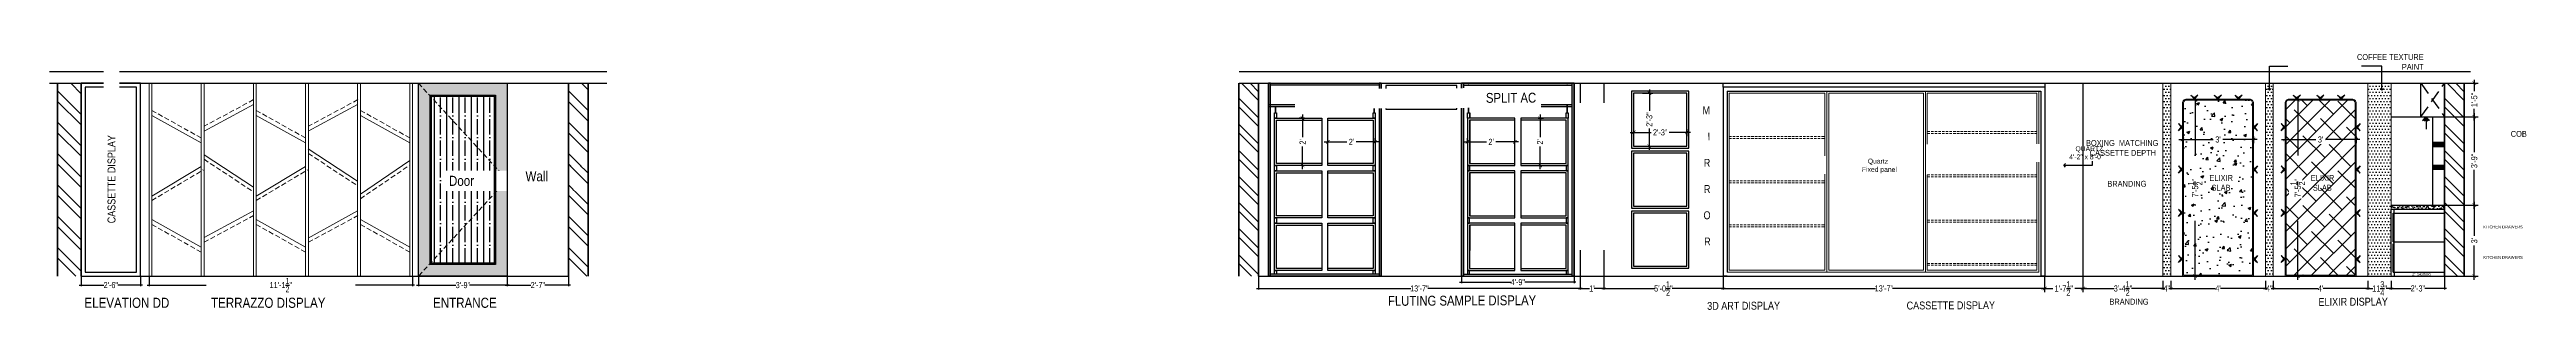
# Model space of a CAD drawing. Header units: inches. Extents: x -109431 to 29005, y -34715 to -1756.
# Drawn here: x -43858 to -42602, y -11945 to -11810 of the extents above; entities that cross this region are included whole.
import ezdxf

# ---------------------------------------------------------------- set-up
doc = ezdxf.new("R2010")
doc.units = ezdxf.units.IN
doc.header["$LTSCALE"] = 0.05
doc.header["$MEASUREMENT"] = 0
doc.header["$PDMODE"] = 3
doc.header["$PDSIZE"] = -4
for name, pattern in [('A2-XREF-115_FURN$0$HIDDEN', [0.375, 0.25, -0.125]), ('ACAD_ISO03W100', [30, 12, -18]), ('DASHED2', [0.375, 0.25, -0.125])]:
    doc.linetypes.add(name, pattern=pattern)
doc.layers.get('Defpoints').update_dxf_attribs({"linetype": 'DASHED2'})
for name, color, linetype in [('Civil Dimension - Text', 7, 'Continuous'), ('Eleavtion', 11, 'Continuous'), ('Flooring Hatch', 251, 'Continuous'), ('Flooring Layout', 7, 'Continuous'), ('text', 4, 'Continuous')]:
    doc.layers.add(name, color=color, linetype=linetype)
doc.layers.add('FURNITURE', color=1, linetype='Continuous', lineweight=18)
doc.layers.add('hatch', color=7, linetype='Continuous', lineweight=25)
doc.styles.add('4MMOF3-8', font='ARIALN.TTF', dxfattribs={"height": 5.12})
doc.styles.add('9-128OF1-4', font='ARIALN.TTF', dxfattribs={"height": 3.0792})
doc.dimstyles.new('DIM 1-4', dxfattribs={"dimtxt": 3.0792, "dimasz": 1.82, "dimexe": 1.82, "dimexo": 0, "dimgap": 0.09, "dimtad": 0, "dimzin": 0, "dimdsep": 46, "dimlunit": 4, "dimtxsty": '9-128OF1-4', "dimblk": 'ARCHTICK', "dimcen": 1.8125, "dimdle": 1.82, "dimclrd": 8, "dimclre": 8, "dimadec": 0, "dimazin": 0, "dimtfac": 1, "dimtofl": 0, "dimtmove": 0, "dimatfit": 3, "dimldrblk": 'OPEN90', "dimfxl": 1, "dimtolj": 1, "dimtzin": 0, "dimlwd": -1, "dimarcsym": 0})
pattern_1 = [(0, (2007.0237, 54.2387), (0.78125, 1.5625), [0, -1.5625])]

msp = doc.modelspace()

# ---------------------------------------------------------------- texts
at = {"layer": 'text', "ltscale": 50, "width": 105.1209635, "style": '4MMOF3-8'}
for s, insert, char_height, attachment_point in [('{\\C32;\\c2648525;COFFEE TEXTURE \\PPAINT}', (-42654.06556, -11816.29777), 3, 6), ('{\\C32;\\c2648525;COB}', (-42601.7635, -11852.87494), 3, 6), ('\\pi43.72419;{\\C32;\\c2648525;BRANDING}', (-42858.15244, -11878.23113), 3, 4), ('\\pi47.27672;{\\C32;\\c2648525;ELIXIR \\P\\pi48.3347;SLAB}', (-42809.91848, -11877.74894), 3, 4), ('\\pi47.27672;{\\C32;\\c2648525;ELIXIR \\P\\pi48.3347;SLAB}', (-42758.56347, -11877.74894), 3, 4), ('{\\C32;\\c2648525;KITCHEN DRAWERS}', (-42603.7691, -11900.16457), 1.5, 6), ('{\\C32;\\c2648525;KITCHEN DRAWERS}', (-42603.7691, -11915.62915), 1.5, 6), ('\\pi48.75728;{\\C32;\\c2648525;2" Skirting}', (-42708.62859, -11924.28624), 1.5, 4)]:
    msp.add_mtext(s, dxfattribs=dict(at, insert=insert, char_height=char_height, attachment_point=attachment_point))
at = {"layer": 'text', "ltscale": 50, "insert": (-43775.76951, -11938.71224), "char_height": 5.12, "attachment_point": 4, "style": '4MMOF3-8', "bg_fill": 2}
msp.add_mtext_dynamic_manual_height_columns('TERRAZZO DISPLAY', width=86.3458436, gutter_width=15.396, heights=[26.62558], dxfattribs=at)
at = {"layer": 'text', "color": 7, "ltscale": 50, "true_color": 0xffffff, "insert": (-42871.37395, -11939.89748), "char_height": 4, "width": 119.7881661, "attachment_point": 6, "rotation": 0.27126511, "style": '9-128OF1-4', "bg_fill": 2}
msp.add_mtext('{\\C30;\\c2254834;CASSETTE DISPLAY}', dxfattribs=at)

# ---------------------------------------------------------------- blocks, each defined once
blk = doc.blocks.new('_ArchTick')
at = {"color": 0, "const_width": 0.15}
blk.add_lwpolyline([(-0.5, -0.5), (0.5, 0.5)], dxfattribs=at)
blk = doc.blocks.new('*D484')
at = {"layer": 'Defpoints', "color": 0, "ltscale": 50, "transparency": 16777216}
for p in [(-43807.2, -11925.1), (-43673.6, -11925.1), (-43673.6, -11929.7)]:
    blk.add_point(p, dxfattribs=at)
at = {"layer": 'Flooring Layout', "color": 8, "linetype": 'ACAD_ISO03W100', "lineweight": -2, "ltscale": 50, "transparency": 16777216}
for p, q in [((-43807.2, -11925.1), (-43807.2, -11930.2)), ((-43673.6, -11925.1), (-43673.6, -11930.2))]:
    blk.add_line(p, q, dxfattribs=at)
at = {"layer": 'Flooring Layout', "color": 8, "linetype": 'ACAD_ISO03W100', "ltscale": 50, "transparency": 16777216}
for p, q in [((-43808.2, -11929.7), (-43745.6, -11929.7)), ((-43672.6, -11929.7), (-43735.2, -11929.7))]:
    blk.add_line(p, q, dxfattribs=at)
at = {"layer": 'Flooring Layout', "color": 8, "ltscale": 50, "transparency": 16777216, "xscale": 0.25, "yscale": 0.25, "zscale": 0.25, "rotation": 180}
blk.add_blockref('_ArchTick', (-43807.2, -11929.7), dxfattribs=at)
at = {"layer": 'Flooring Layout', "color": 8, "ltscale": 50, "transparency": 16777216, "xscale": 0.25, "yscale": 0.25, "zscale": 0.25}
blk.add_blockref('_ArchTick', (-43673.6, -11929.7), dxfattribs=at)
at = {"layer": 'Flooring Layout', "color": 0, "ltscale": 50, "transparency": 16777216, "insert": (-43740.4, -11929.7), "char_height": 3.079, "attachment_point": 5, "style": '9-128OF1-4'}
blk.add_mtext('\\A1;11\'-1{\\H1x;\\S1/2;}"', dxfattribs=at)
blk = doc.blocks.new('_Open90')
at = {"color": 0, "linetype": 'ByBlock', "lineweight": -2}
for p, q in [((0, 0), (-1, 0)), ((-0.5, 0.5), (0, 0)), ((0, 0), (-0.5, -0.5))]:
    blk.add_line(p, q, dxfattribs=at)
blk = doc.blocks.new('*D494')
at = {"layer": 'Defpoints', "color": 0, "ltscale": 50, "transparency": 16777216}
for p in [(-43670.6, -11925.1), (-43625.6, -11925.1), (-43625.6, -11929.7)]:
    blk.add_point(p, dxfattribs=at)
at = {"layer": 'Flooring Layout', "color": 8, "linetype": 'ACAD_ISO03W100', "lineweight": -2, "ltscale": 50, "transparency": 16777216}
for p, q in [((-43670.6, -11925.1), (-43670.6, -11930.2)), ((-43625.6, -11925.1), (-43625.6, -11930.2))]:
    blk.add_line(p, q, dxfattribs=at)
at = {"layer": 'Flooring Layout', "color": 8, "linetype": 'ACAD_ISO03W100', "ltscale": 50, "transparency": 16777216}
for p, q in [((-43671.6, -11929.7), (-43651.6, -11929.7)), ((-43624.6, -11929.7), (-43644.7, -11929.7))]:
    blk.add_line(p, q, dxfattribs=at)
at = {"layer": 'Flooring Layout', "color": 8, "ltscale": 50, "transparency": 16777216, "xscale": 0.25, "yscale": 0.25, "zscale": 0.25, "rotation": 180}
blk.add_blockref('_ArchTick', (-43670.6, -11929.7), dxfattribs=at)
at = {"layer": 'Flooring Layout', "color": 8, "ltscale": 50, "transparency": 16777216, "xscale": 0.25, "yscale": 0.25, "zscale": 0.25}
blk.add_blockref('_ArchTick', (-43625.6, -11929.7), dxfattribs=at)
at = {"layer": 'Flooring Layout', "color": 0, "ltscale": 50, "transparency": 16777216, "insert": (-43648.1, -11929.7), "char_height": 3.08, "attachment_point": 5, "style": '9-128OF1-4'}
blk.add_mtext('\\A1;3\'-9"', dxfattribs=at)
blk = doc.blocks.new('*D495')
at = {"layer": 'Defpoints', "color": 0, "ltscale": 50, "transparency": 16777216}
for p in [(-43625.6, -11925.1), (-43594.6, -11925.1), (-43594.6, -11929.7)]:
    blk.add_point(p, dxfattribs=at)
at = {"layer": 'Flooring Layout', "color": 8, "linetype": 'ACAD_ISO03W100', "lineweight": -2, "ltscale": 50, "transparency": 16777216}
for p, q in [((-43625.6, -11925.1), (-43625.6, -11930.2)), ((-43594.6, -11925.1), (-43594.6, -11930.2))]:
    blk.add_line(p, q, dxfattribs=at)
at = {"layer": 'Flooring Layout', "color": 8, "linetype": 'ACAD_ISO03W100', "ltscale": 50, "transparency": 16777216}
for p, q in [((-43626.6, -11929.7), (-43613.6, -11929.7)), ((-43593.6, -11929.7), (-43606.6, -11929.7))]:
    blk.add_line(p, q, dxfattribs=at)
at = {"layer": 'Flooring Layout', "color": 8, "ltscale": 50, "transparency": 16777216, "xscale": 0.25, "yscale": 0.25, "zscale": 0.25, "rotation": 180}
blk.add_blockref('_ArchTick', (-43625.6, -11929.7), dxfattribs=at)
at = {"layer": 'Flooring Layout', "color": 8, "ltscale": 50, "transparency": 16777216, "xscale": 0.25, "yscale": 0.25, "zscale": 0.25}
blk.add_blockref('_ArchTick', (-43594.6, -11929.7), dxfattribs=at)
at = {"layer": 'Flooring Layout', "color": 0, "ltscale": 50, "transparency": 16777216, "insert": (-43610.1, -11929.7), "char_height": 3.08, "attachment_point": 5, "style": '9-128OF1-4'}
blk.add_mtext('\\A1;2\'-7"', dxfattribs=at)
blk = doc.blocks.new('*D496')
at = {"layer": 'Defpoints', "color": 0, "ltscale": 50, "transparency": 16777216}
for p in [(-43841.6, -11925.1), (-43811.6, -11925.1), (-43841.6, -11929.7)]:
    blk.add_point(p, dxfattribs=at)
at = {"layer": 'Flooring Layout', "color": 8, "linetype": 'ACAD_ISO03W100', "lineweight": -2, "ltscale": 50, "transparency": 16777216}
for p, q in [((-43841.6, -11925.1), (-43841.6, -11930.2)), ((-43811.6, -11925.1), (-43811.6, -11930.2))]:
    blk.add_line(p, q, dxfattribs=at)
at = {"layer": 'Flooring Layout', "color": 8, "linetype": 'ACAD_ISO03W100', "ltscale": 50, "transparency": 16777216}
for p, q in [((-43842.6, -11929.7), (-43830.1, -11929.7)), ((-43810.6, -11929.7), (-43823.1, -11929.7))]:
    blk.add_line(p, q, dxfattribs=at)
at = {"layer": 'Flooring Layout', "color": 8, "ltscale": 50, "transparency": 16777216, "xscale": 0.25, "yscale": 0.25, "zscale": 0.25, "rotation": 180}
blk.add_blockref('_ArchTick', (-43841.6, -11929.7), dxfattribs=at)
at = {"layer": 'Flooring Layout', "color": 8, "ltscale": 50, "transparency": 16777216, "xscale": 0.25, "yscale": 0.25, "zscale": 0.25}
blk.add_blockref('_ArchTick', (-43811.6, -11929.7), dxfattribs=at)
at = {"layer": 'Flooring Layout', "color": 0, "ltscale": 50, "transparency": 16777216, "insert": (-43826.6, -11929.7), "char_height": 3.08, "attachment_point": 5, "style": '9-128OF1-4'}
blk.add_mtext('\\A1;2\'-6"', dxfattribs=at)
blk = doc.blocks.new('adwawd')
at = {"layer": 'Flooring Hatch', "ltscale": 50, "true_color": 0xcd6928}
h = blk.add_hatch(color=32, dxfattribs=at)
h.dxf.hatch_style = 1
h.paths.add_polyline_path([(-77941.3, -7094), (-77946, -7099.1), (-77941.3, -7095.7), (-77936.7, -7099.1)])
at = {"layer": 'Civil Dimension - Text', "color": 2, "ltscale": 50}
for p, q in [((-77941.3, -7094), (-77946, -7099.1)), ((-77946, -7099.1), (-77941.3, -7095.7)), ((-77941.3, -7094), (-77936.7, -7099.1)), ((-77936.7, -7099.1), (-77941.3, -7095.7))]:
    blk.add_line(p, q, dxfattribs=at)
blk = doc.blocks.new('*D531')
at = {"layer": 'Defpoints', "color": 0, "ltscale": 50, "transparency": 16777216}
for p in [(-42766.2, -11835.6), (-42769.9, -11925.1), (-42767.4, -11925.1)]:
    blk.add_point(p, dxfattribs=at)
at = {"layer": 'Flooring Layout', "color": 8, "linetype": 'ACAD_ISO03W100', "lineweight": -2, "ltscale": 50, "transparency": 16777216}
for p, q in [((-42766.2, -11835.6), (-42771.7, -11835.6)), ((-42767.4, -11925.1), (-42771.7, -11925.1))]:
    blk.add_line(p, q, dxfattribs=at)
at = {"layer": 'Flooring Layout', "color": 8, "linetype": 'ACAD_ISO03W100', "ltscale": 50, "transparency": 16777216}
for p, q in [((-42769.9, -11833.8), (-42769.9, -11876)), ((-42769.9, -11927), (-42769.9, -11884.8))]:
    blk.add_line(p, q, dxfattribs=at)
at = {"layer": 'Flooring Layout', "color": 8, "ltscale": 50, "transparency": 16777216, "xscale": 1.82, "yscale": 1.82, "zscale": 1.82}
for p, rotation in [((-42769.9, -11835.6), 90), ((-42769.9, -11925.1), 270)]:
    blk.add_blockref('_ArchTick', p, dxfattribs=dict(at, rotation=rotation))
at = {"layer": 'Flooring Layout', "color": 0, "ltscale": 50, "transparency": 16777216, "insert": (-42769.9, -11880.4), "char_height": 3.079, "attachment_point": 5, "rotation": 90, "style": '9-128OF1-4', "bg_fill": 3, "box_fill_scale": 1.25, "bg_fill_color": 256, "bg_fill_true_color": 13158600, "bg_fill_transparency": 0}
blk.add_mtext('\\A1;7\'-5{\\H1x;\\S1/2;}"', dxfattribs=at)
blk = doc.blocks.new('*D532')
at = {"layer": 'Defpoints', "color": 0, "ltscale": 50, "transparency": 16777216}
for p in [(-42776.3, -11854.1), (-42740.3, -11854.1), (-42740.3, -11855.7)]:
    blk.add_point(p, dxfattribs=at)
at = {"layer": 'Flooring Layout', "color": 8, "linetype": 'ACAD_ISO03W100', "ltscale": 50, "transparency": 16777216}
for p, q in [((-42778.1, -11855.7), (-42759.6, -11855.7)), ((-42738.5, -11855.7), (-42757.1, -11855.7))]:
    blk.add_line(p, q, dxfattribs=at)
at = {"layer": 'Flooring Layout', "color": 8, "linetype": 'ACAD_ISO03W100', "lineweight": -2, "ltscale": 50, "transparency": 16777216}
for p, q in [((-42776.3, -11854.1), (-42776.3, -11857.5)), ((-42740.3, -11854.1), (-42740.3, -11857.5))]:
    blk.add_line(p, q, dxfattribs=at)
at = {"layer": 'Flooring Layout', "color": 8, "ltscale": 50, "transparency": 16777216, "xscale": 1.82, "yscale": 1.82, "zscale": 1.82, "rotation": 180}
blk.add_blockref('_ArchTick', (-42776.3, -11855.7), dxfattribs=at)
at = {"layer": 'Flooring Layout', "color": 8, "ltscale": 50, "transparency": 16777216, "xscale": 1.82, "yscale": 1.82, "zscale": 1.82}
blk.add_blockref('_ArchTick', (-42740.3, -11855.7), dxfattribs=at)
at = {"layer": 'Flooring Layout', "color": 0, "ltscale": 50, "transparency": 16777216, "insert": (-42758.3, -11855.7), "char_height": 3.08, "attachment_point": 5, "style": '9-128OF1-4', "bg_fill": 3, "box_fill_scale": 1.25, "bg_fill_color": 256, "bg_fill_true_color": 13158600, "bg_fill_transparency": 0}
blk.add_mtext("\\A1;3'", dxfattribs=at)
blk = doc.blocks.new('*D533')
at = {"layer": 'Defpoints', "color": 0, "ltscale": 50, "transparency": 16777216}
for p in [(-42714.2, -11835.6), (-42717.9, -11925.1), (-42715.4, -11925.1)]:
    blk.add_point(p, dxfattribs=at)
at = {"layer": 'Flooring Layout', "color": 8, "linetype": 'ACAD_ISO03W100', "lineweight": -2, "ltscale": 50, "transparency": 16777216}
for p, q in [((-42714.2, -11835.6), (-42719.7, -11835.6)), ((-42715.4, -11925.1), (-42719.7, -11925.1))]:
    blk.add_line(p, q, dxfattribs=at)
at = {"layer": 'Flooring Layout', "color": 8, "linetype": 'ACAD_ISO03W100', "ltscale": 50, "transparency": 16777216}
for p, q in [((-42717.9, -11833.8), (-42717.9, -11876)), ((-42717.9, -11927), (-42717.9, -11884.8))]:
    blk.add_line(p, q, dxfattribs=at)
at = {"layer": 'Flooring Layout', "color": 8, "ltscale": 50, "transparency": 16777216, "xscale": 1.82, "yscale": 1.82, "zscale": 1.82}
for p, rotation in [((-42717.9, -11835.6), 90), ((-42717.9, -11925.1), 270)]:
    blk.add_blockref('_ArchTick', p, dxfattribs=dict(at, rotation=rotation))
at = {"layer": 'Flooring Layout', "color": 0, "ltscale": 50, "transparency": 16777216, "insert": (-42717.9, -11880.4), "char_height": 3.079, "attachment_point": 5, "rotation": 90, "style": '9-128OF1-4', "bg_fill": 3, "box_fill_scale": 1.25, "bg_fill_color": 256, "bg_fill_true_color": 13158600, "bg_fill_transparency": 0}
blk.add_mtext('\\A1;7\'-5{\\H1x;\\S1/2;}"', dxfattribs=at)
blk = doc.blocks.new('*D534')
at = {"layer": 'Defpoints', "color": 0, "ltscale": 50, "transparency": 16777216}
for p in [(-42724.3, -11854.1), (-42688.3, -11854.1), (-42688.3, -11855.7)]:
    blk.add_point(p, dxfattribs=at)
at = {"layer": 'Flooring Layout', "color": 8, "linetype": 'ACAD_ISO03W100', "ltscale": 50, "transparency": 16777216}
for p, q in [((-42726.1, -11855.7), (-42707.6, -11855.7)), ((-42686.5, -11855.7), (-42705.1, -11855.7))]:
    blk.add_line(p, q, dxfattribs=at)
at = {"layer": 'Flooring Layout', "color": 8, "linetype": 'ACAD_ISO03W100', "lineweight": -2, "ltscale": 50, "transparency": 16777216}
for p, q in [((-42724.3, -11854.1), (-42724.3, -11857.5)), ((-42688.3, -11854.1), (-42688.3, -11857.5))]:
    blk.add_line(p, q, dxfattribs=at)
at = {"layer": 'Flooring Layout', "color": 8, "ltscale": 50, "transparency": 16777216, "xscale": 1.82, "yscale": 1.82, "zscale": 1.82, "rotation": 180}
blk.add_blockref('_ArchTick', (-42724.3, -11855.7), dxfattribs=at)
at = {"layer": 'Flooring Layout', "color": 8, "ltscale": 50, "transparency": 16777216, "xscale": 1.82, "yscale": 1.82, "zscale": 1.82}
blk.add_blockref('_ArchTick', (-42688.3, -11855.7), dxfattribs=at)
at = {"layer": 'Flooring Layout', "color": 0, "ltscale": 50, "transparency": 16777216, "insert": (-42706.3, -11855.7), "char_height": 3.08, "attachment_point": 5, "style": '9-128OF1-4', "bg_fill": 3, "box_fill_scale": 1.25, "bg_fill_color": 256, "bg_fill_true_color": 13158600, "bg_fill_transparency": 0}
blk.add_mtext("\\A1;3'", dxfattribs=at)
blk = doc.blocks.new('*D535')
at = {"layer": 'Defpoints', "color": 0, "ltscale": 50, "transparency": 16777216}
for p in [(-42782.3, -11927.6), (-42734.3, -11927.6), (-42734.3, -11931.4)]:
    blk.add_point(p, dxfattribs=at)
at = {"layer": 'Flooring Layout', "color": 8, "linetype": 'Continuous', "lineweight": -2, "ltscale": 50, "transparency": 16777216}
for p, q in [((-42782.3, -11927.6), (-42782.3, -11931.9)), ((-42734.3, -11927.6), (-42734.3, -11931.9))]:
    blk.add_line(p, q, dxfattribs=at)
at = {"layer": 'Flooring Layout', "color": 8, "linetype": 'Continuous', "ltscale": 50, "transparency": 16777216}
for p, q in [((-42783.3, -11931.4), (-42759.6, -11931.4)), ((-42733.3, -11931.4), (-42757, -11931.4))]:
    blk.add_line(p, q, dxfattribs=at)
at = {"layer": 'Flooring Layout', "color": 8, "ltscale": 50, "transparency": 16777216, "xscale": 0.25, "yscale": 0.25, "zscale": 0.25, "rotation": 180}
blk.add_blockref('_ArchTick', (-42782.3, -11931.4), dxfattribs=at)
at = {"layer": 'Flooring Layout', "color": 8, "ltscale": 50, "transparency": 16777216, "xscale": 0.25, "yscale": 0.25, "zscale": 0.25}
blk.add_blockref('_ArchTick', (-42734.3, -11931.4), dxfattribs=at)
at = {"layer": 'Flooring Layout', "color": 0, "ltscale": 50, "transparency": 16777216, "insert": (-42758.3, -11931.4), "char_height": 3.08, "attachment_point": 5, "style": '9-128OF1-4'}
blk.add_mtext("\\A1;4'", dxfattribs=at)
blk = doc.blocks.new('*D536')
at = {"layer": 'Defpoints', "color": 0, "ltscale": 50, "transparency": 16777216}
for p in [(-42734.3, -11927.6), (-42730.3, -11927.6), (-42730.3, -11931.4)]:
    blk.add_point(p, dxfattribs=at)
at = {"layer": 'Flooring Layout', "color": 8, "linetype": 'ACAD_ISO03W100', "lineweight": -2, "ltscale": 50, "transparency": 16777216}
for p, q in [((-42734.3, -11927.6), (-42734.3, -11931.9)), ((-42730.3, -11927.6), (-42730.3, -11931.9))]:
    blk.add_line(p, q, dxfattribs=at)
at = {"layer": 'Flooring Layout', "color": 8, "linetype": 'ACAD_ISO03W100', "ltscale": 50, "transparency": 16777216}
for p, q in [((-42735.3, -11931.4), (-42733.9, -11931.4)), ((-42729.3, -11931.4), (-42730.7, -11931.4))]:
    blk.add_line(p, q, dxfattribs=at)
at = {"layer": 'Flooring Layout', "color": 8, "ltscale": 50, "transparency": 16777216, "xscale": 0.25, "yscale": 0.25, "zscale": 0.25, "rotation": 180}
blk.add_blockref('_ArchTick', (-42734.3, -11931.4), dxfattribs=at)
at = {"layer": 'Flooring Layout', "color": 8, "ltscale": 50, "transparency": 16777216, "xscale": 0.25, "yscale": 0.25, "zscale": 0.25}
blk.add_blockref('_ArchTick', (-42730.3, -11931.4), dxfattribs=at)
at = {"layer": 'Flooring Layout', "color": 0, "ltscale": 50, "transparency": 16777216, "insert": (-42732.3, -11931.4), "char_height": 3.08, "attachment_point": 5, "style": '9-128OF1-4'}
blk.add_mtext('\\A1;4"', dxfattribs=at)
blk = doc.blocks.new('*D537')
at = {"layer": 'Defpoints', "color": 0, "ltscale": 50, "transparency": 16777216}
for p in [(-42730.3, -11927.6), (-42682.3, -11927.6), (-42682.3, -11931.4)]:
    blk.add_point(p, dxfattribs=at)
at = {"layer": 'Flooring Layout', "color": 8, "linetype": 'ACAD_ISO03W100', "lineweight": -2, "ltscale": 50, "transparency": 16777216}
for p, q in [((-42730.3, -11927.6), (-42730.3, -11931.9)), ((-42682.3, -11927.6), (-42682.3, -11931.9))]:
    blk.add_line(p, q, dxfattribs=at)
at = {"layer": 'Flooring Layout', "color": 8, "linetype": 'ACAD_ISO03W100', "ltscale": 50, "transparency": 16777216}
for p, q in [((-42731.3, -11931.4), (-42707.6, -11931.4)), ((-42681.3, -11931.4), (-42705, -11931.4))]:
    blk.add_line(p, q, dxfattribs=at)
at = {"layer": 'Flooring Layout', "color": 8, "ltscale": 50, "transparency": 16777216, "xscale": 0.25, "yscale": 0.25, "zscale": 0.25, "rotation": 180}
blk.add_blockref('_ArchTick', (-42730.3, -11931.4), dxfattribs=at)
at = {"layer": 'Flooring Layout', "color": 8, "ltscale": 50, "transparency": 16777216, "xscale": 0.25, "yscale": 0.25, "zscale": 0.25}
blk.add_blockref('_ArchTick', (-42682.3, -11931.4), dxfattribs=at)
at = {"layer": 'Flooring Layout', "color": 0, "ltscale": 50, "transparency": 16777216, "insert": (-42706.3, -11931.4), "char_height": 3.08, "attachment_point": 5, "style": '9-128OF1-4'}
blk.add_mtext("\\A1;4'", dxfattribs=at)
blk = doc.blocks.new('*D538')
at = {"layer": 'Defpoints', "color": 0, "ltscale": 50, "transparency": 16777216}
for p in [(-42682.3, -11927.6), (-42670.5, -11927.6), (-42670.5, -11931.4)]:
    blk.add_point(p, dxfattribs=at)
at = {"layer": 'Flooring Layout', "color": 8, "linetype": 'ACAD_ISO03W100', "lineweight": -2, "ltscale": 50, "transparency": 16777216}
for p, q in [((-42682.3, -11927.6), (-42682.3, -11931.9)), ((-42670.5, -11927.6), (-42670.5, -11931.9))]:
    blk.add_line(p, q, dxfattribs=at)
at = {"layer": 'Flooring Layout', "color": 8, "linetype": 'ACAD_ISO03W100', "ltscale": 50, "transparency": 16777216}
for p, q in [((-42683.3, -11931.4), (-42679.8, -11931.4)), ((-42669.5, -11931.4), (-42673, -11931.4))]:
    blk.add_line(p, q, dxfattribs=at)
at = {"layer": 'Flooring Layout', "color": 8, "ltscale": 50, "transparency": 16777216, "xscale": 0.25, "yscale": 0.25, "zscale": 0.25, "rotation": 180}
blk.add_blockref('_ArchTick', (-42682.3, -11931.4), dxfattribs=at)
at = {"layer": 'Flooring Layout', "color": 8, "ltscale": 50, "transparency": 16777216, "xscale": 0.25, "yscale": 0.25, "zscale": 0.25}
blk.add_blockref('_ArchTick', (-42670.5, -11931.4), dxfattribs=at)
at = {"layer": 'Flooring Layout', "color": 0, "ltscale": 50, "transparency": 16777216, "insert": (-42676.4, -11931.4), "char_height": 3.079, "attachment_point": 5, "style": '9-128OF1-4'}
blk.add_mtext('\\A1;11{\\H1x;\\S3/4;}"', dxfattribs=at)
blk = doc.blocks.new('*D539')
at = {"layer": 'Defpoints', "color": 0, "ltscale": 50, "transparency": 16777216}
for p in [(-42826.8, -11927.6), (-42786.3, -11927.6), (-42826.8, -11931.4)]:
    blk.add_point(p, dxfattribs=at)
at = {"layer": 'Flooring Layout', "color": 8, "linetype": 'Continuous', "lineweight": -2, "ltscale": 50, "transparency": 16777216}
for p, q in [((-42826.8, -11927.6), (-42826.8, -11931.9)), ((-42786.3, -11927.6), (-42786.3, -11931.9))]:
    blk.add_line(p, q, dxfattribs=at)
at = {"layer": 'Flooring Layout', "color": 8, "linetype": 'Continuous', "ltscale": 50, "transparency": 16777216}
for p, q in [((-42827.8, -11931.4), (-42810.9, -11931.4)), ((-42785.3, -11931.4), (-42802.2, -11931.4))]:
    blk.add_line(p, q, dxfattribs=at)
at = {"layer": 'Flooring Layout', "color": 8, "ltscale": 50, "transparency": 16777216, "xscale": 0.25, "yscale": 0.25, "zscale": 0.25, "rotation": 180}
blk.add_blockref('_ArchTick', (-42826.8, -11931.4), dxfattribs=at)
at = {"layer": 'Flooring Layout', "color": 8, "ltscale": 50, "transparency": 16777216, "xscale": 0.25, "yscale": 0.25, "zscale": 0.25}
blk.add_blockref('_ArchTick', (-42786.3, -11931.4), dxfattribs=at)
at = {"layer": 'Flooring Layout', "color": 0, "ltscale": 50, "transparency": 16777216, "insert": (-42806.5, -11931.4), "char_height": 3.079, "attachment_point": 5, "style": '9-128OF1-4'}
blk.add_mtext('\\A1;3\'-4{\\H1x;\\S1/2;}"', dxfattribs=at)
blk = doc.blocks.new('*D540')
at = {"layer": 'Defpoints', "color": 0, "ltscale": 50, "transparency": 16777216}
for p in [(-43244.7, -11925.1), (-43081.7, -11925.1), (-43244.7, -11931.4)]:
    blk.add_point(p, dxfattribs=at)
at = {"layer": 'Flooring Layout', "color": 8, "linetype": 'Continuous', "lineweight": -2, "ltscale": 50, "transparency": 16777216}
for p, q in [((-43244.7, -11925.1), (-43244.7, -11931.9)), ((-43081.7, -11925.1), (-43081.7, -11931.9))]:
    blk.add_line(p, q, dxfattribs=at)
at = {"layer": 'Flooring Layout', "color": 8, "linetype": 'Continuous', "ltscale": 50, "transparency": 16777216}
for p, q in [((-43245.7, -11931.4), (-43167.6, -11931.4)), ((-43080.7, -11931.4), (-43158.9, -11931.4))]:
    blk.add_line(p, q, dxfattribs=at)
at = {"layer": 'Flooring Layout', "color": 8, "ltscale": 50, "transparency": 16777216, "xscale": 0.25, "yscale": 0.25, "zscale": 0.25, "rotation": 180}
blk.add_blockref('_ArchTick', (-43244.7, -11931.4), dxfattribs=at)
at = {"layer": 'Flooring Layout', "color": 8, "ltscale": 50, "transparency": 16777216, "xscale": 0.25, "yscale": 0.25, "zscale": 0.25}
blk.add_blockref('_ArchTick', (-43081.7, -11931.4), dxfattribs=at)
at = {"layer": 'Flooring Layout', "color": 0, "ltscale": 50, "transparency": 16777216, "insert": (-43163.2, -11931.4), "char_height": 3.08, "attachment_point": 5, "style": '9-128OF1-4'}
blk.add_mtext('\\A1;13\'-7"', dxfattribs=at)
blk = doc.blocks.new('*D541')
at = {"layer": 'Defpoints', "color": 0, "ltscale": 50, "transparency": 16777216}
for p in [(-43081.7, -11925.1), (-43069.7, -11925.1), (-43069.7, -11931.4)]:
    blk.add_point(p, dxfattribs=at)
at = {"layer": 'Flooring Layout', "color": 8, "linetype": 'ACAD_ISO03W100', "lineweight": -2, "ltscale": 50, "transparency": 16777216}
for p, q in [((-43081.7, -11925.1), (-43081.7, -11931.9)), ((-43069.7, -11925.1), (-43069.7, -11931.9))]:
    blk.add_line(p, q, dxfattribs=at)
at = {"layer": 'Flooring Layout', "color": 8, "linetype": 'ACAD_ISO03W100', "ltscale": 50, "transparency": 16777216}
for p, q in [((-43082.7, -11931.4), (-43076.9, -11931.4)), ((-43068.7, -11931.4), (-43074.6, -11931.4))]:
    blk.add_line(p, q, dxfattribs=at)
at = {"layer": 'Flooring Layout', "color": 8, "ltscale": 50, "transparency": 16777216, "xscale": 0.25, "yscale": 0.25, "zscale": 0.25, "rotation": 180}
blk.add_blockref('_ArchTick', (-43081.7, -11931.4), dxfattribs=at)
at = {"layer": 'Flooring Layout', "color": 8, "ltscale": 50, "transparency": 16777216, "xscale": 0.25, "yscale": 0.25, "zscale": 0.25}
blk.add_blockref('_ArchTick', (-43069.7, -11931.4), dxfattribs=at)
at = {"layer": 'Flooring Layout', "color": 0, "ltscale": 50, "transparency": 16777216, "insert": (-43075.7, -11931.4), "char_height": 3.08, "attachment_point": 5, "style": '9-128OF1-4'}
blk.add_mtext("\\A1;1'", dxfattribs=at)
blk = doc.blocks.new('*D542')
at = {"layer": 'Defpoints', "color": 0, "ltscale": 50, "transparency": 16777216}
for p in [(-43069.7, -11925.1), (-43009.2, -11925.1), (-43009.2, -11931.4)]:
    blk.add_point(p, dxfattribs=at)
at = {"layer": 'Flooring Layout', "color": 8, "linetype": 'ACAD_ISO03W100', "lineweight": -2, "ltscale": 50, "transparency": 16777216}
for p, q in [((-43069.7, -11925.1), (-43069.7, -11931.9)), ((-43009.2, -11925.1), (-43009.2, -11931.9))]:
    blk.add_line(p, q, dxfattribs=at)
at = {"layer": 'Flooring Layout', "color": 8, "linetype": 'ACAD_ISO03W100', "ltscale": 50, "transparency": 16777216}
for p, q in [((-43070.7, -11931.4), (-43043.8, -11931.4)), ((-43008.2, -11931.4), (-43035.1, -11931.4))]:
    blk.add_line(p, q, dxfattribs=at)
at = {"layer": 'Flooring Layout', "color": 8, "ltscale": 50, "transparency": 16777216, "xscale": 0.25, "yscale": 0.25, "zscale": 0.25, "rotation": 180}
blk.add_blockref('_ArchTick', (-43069.7, -11931.4), dxfattribs=at)
at = {"layer": 'Flooring Layout', "color": 8, "ltscale": 50, "transparency": 16777216, "xscale": 0.25, "yscale": 0.25, "zscale": 0.25}
blk.add_blockref('_ArchTick', (-43009.2, -11931.4), dxfattribs=at)
at = {"layer": 'Flooring Layout', "color": 0, "ltscale": 50, "transparency": 16777216, "insert": (-43039.5, -11931.4), "char_height": 3.079, "attachment_point": 5, "style": '9-128OF1-4'}
blk.add_mtext('\\A1;5\'-0{\\H1x;\\S1/2;}"', dxfattribs=at)
blk = doc.blocks.new('*D543')
at = {"layer": 'Defpoints', "color": 0, "ltscale": 50, "transparency": 16777216}
for p in [(-43009.2, -11925.1), (-42846.2, -11925.1), (-42846.2, -11931.4)]:
    blk.add_point(p, dxfattribs=at)
at = {"layer": 'Flooring Layout', "color": 8, "linetype": 'Continuous', "lineweight": -2, "ltscale": 50, "transparency": 16777216}
for p, q in [((-43009.2, -11925.1), (-43009.2, -11931.9)), ((-42846.2, -11925.1), (-42846.2, -11931.9))]:
    blk.add_line(p, q, dxfattribs=at)
at = {"layer": 'Flooring Layout', "color": 8, "linetype": 'Continuous', "ltscale": 50, "transparency": 16777216}
for p, q in [((-43010.2, -11931.4), (-42932, -11931.4)), ((-42845.2, -11931.4), (-42923.4, -11931.4))]:
    blk.add_line(p, q, dxfattribs=at)
at = {"layer": 'Flooring Layout', "color": 8, "ltscale": 50, "transparency": 16777216, "xscale": 0.25, "yscale": 0.25, "zscale": 0.25, "rotation": 180}
blk.add_blockref('_ArchTick', (-43009.2, -11931.4), dxfattribs=at)
at = {"layer": 'Flooring Layout', "color": 8, "ltscale": 50, "transparency": 16777216, "xscale": 0.25, "yscale": 0.25, "zscale": 0.25}
blk.add_blockref('_ArchTick', (-42846.2, -11931.4), dxfattribs=at)
at = {"layer": 'Flooring Layout', "color": 0, "ltscale": 50, "transparency": 16777216, "insert": (-42927.7, -11931.4), "char_height": 3.08, "attachment_point": 5, "style": '9-128OF1-4'}
blk.add_mtext('\\A1;13\'-7"', dxfattribs=at)
blk = doc.blocks.new('*D544')
at = {"layer": 'Flooring Layout', "color": 8, "linetype": 'ACAD_ISO03W100', "lineweight": -2, "ltscale": 50, "transparency": 16777216}
for p, q in [((-42846.2, -11925.1), (-42846.2, -11933.2)), ((-42826.8, -11925.1), (-42826.8, -11933.2))]:
    blk.add_line(p, q, dxfattribs=at)
at = {"layer": 'Flooring Layout', "color": 8, "linetype": 'ACAD_ISO03W100', "ltscale": 50, "transparency": 16777216}
for p, q in [((-42848, -11931.4), (-42840.8, -11931.4)), ((-42825, -11931.4), (-42832.2, -11931.4))]:
    blk.add_line(p, q, dxfattribs=at)
at = {"layer": 'Flooring Layout', "color": 8, "ltscale": 50, "transparency": 16777216, "xscale": 1.82, "yscale": 1.82, "zscale": 1.82, "rotation": 180}
blk.add_blockref('_ArchTick', (-42846.2, -11931.4), dxfattribs=at)
at = {"layer": 'Flooring Layout', "color": 8, "ltscale": 50, "transparency": 16777216, "xscale": 1.82, "yscale": 1.82, "zscale": 1.82}
blk.add_blockref('_ArchTick', (-42826.8, -11931.4), dxfattribs=at)
at = {"layer": 'Flooring Layout', "color": 0, "ltscale": 50, "transparency": 16777216, "insert": (-42836.5, -11931.4), "char_height": 3.079, "attachment_point": 5, "style": '9-128OF1-4', "bg_fill": 3, "box_fill_scale": 1.25, "bg_fill_color": 256, "bg_fill_true_color": 13158600, "bg_fill_transparency": 0}
blk.add_mtext('\\A1;1\'-7{\\H1x;\\S1/2;}"', dxfattribs=at)
at = {"layer": 'Defpoints', "color": 0, "ltscale": 50, "transparency": 16777216}
for p in [(-42846.2, -11925.1), (-42826.8, -11925.1), (-42826.8, -11931.4)]:
    blk.add_point(p, dxfattribs=at)
blk = doc.blocks.new('*D547')
at = {"layer": 'Defpoints', "color": 0, "ltscale": 50, "transparency": 16777216}
for p in [(-42643.5, -11889.1), (-42643.5, -11925.1), (-42628.4, -11925.1)]:
    blk.add_point(p, dxfattribs=at)
at = {"layer": 'Flooring Layout', "color": 8, "linetype": 'ACAD_ISO03W100', "lineweight": -2, "ltscale": 50, "transparency": 16777216}
for p, q in [((-42643.5, -11889.1), (-42626.5, -11889.1)), ((-42643.5, -11925.1), (-42626.5, -11925.1))]:
    blk.add_line(p, q, dxfattribs=at)
at = {"layer": 'Flooring Layout', "color": 8, "linetype": 'ACAD_ISO03W100', "ltscale": 50, "transparency": 16777216}
for p, q in [((-42628.4, -11887.3), (-42628.4, -11905.9)), ((-42628.4, -11927), (-42628.4, -11908.4))]:
    blk.add_line(p, q, dxfattribs=at)
at = {"layer": 'Flooring Layout', "color": 8, "ltscale": 50, "transparency": 16777216, "xscale": 1.82, "yscale": 1.82, "zscale": 1.82}
for p, rotation in [((-42628.4, -11889.1), 90), ((-42628.4, -11925.1), 270)]:
    blk.add_blockref('_ArchTick', p, dxfattribs=dict(at, rotation=rotation))
at = {"layer": 'Flooring Layout', "color": 0, "ltscale": 50, "transparency": 16777216, "insert": (-42628.4, -11907.1), "char_height": 3.08, "attachment_point": 5, "rotation": 90, "style": '9-128OF1-4', "bg_fill": 3, "box_fill_scale": 1.25, "bg_fill_color": 256, "bg_fill_true_color": 13158600, "bg_fill_transparency": 0}
blk.add_mtext("\\A1;3'", dxfattribs=at)
blk = doc.blocks.new('*D548')
at = {"layer": 'Defpoints', "color": 0, "ltscale": 50, "transparency": 16777216}
for p in [(-42645.1, -11844.1), (-42628.4, -11844.1), (-42643.5, -11889.1)]:
    blk.add_point(p, dxfattribs=at)
at = {"layer": 'Flooring Layout', "color": 8, "linetype": 'ACAD_ISO03W100', "lineweight": -2, "ltscale": 50, "transparency": 16777216}
for p, q in [((-42645.1, -11844.1), (-42626.5, -11844.1)), ((-42643.5, -11889.1), (-42626.5, -11889.1))]:
    blk.add_line(p, q, dxfattribs=at)
at = {"layer": 'Flooring Layout', "color": 8, "linetype": 'ACAD_ISO03W100', "ltscale": 50, "transparency": 16777216}
for p, q in [((-42628.4, -11842.3), (-42628.4, -11863.2)), ((-42628.4, -11891), (-42628.4, -11870.1))]:
    blk.add_line(p, q, dxfattribs=at)
at = {"layer": 'Flooring Layout', "color": 8, "ltscale": 50, "transparency": 16777216, "xscale": 1.82, "yscale": 1.82, "zscale": 1.82}
for p, rotation in [((-42628.4, -11844.1), 90), ((-42628.4, -11889.1), 270)]:
    blk.add_blockref('_ArchTick', p, dxfattribs=dict(at, rotation=rotation))
at = {"layer": 'Flooring Layout', "color": 0, "ltscale": 50, "transparency": 16777216, "insert": (-42628.4, -11866.6), "char_height": 3.08, "attachment_point": 5, "rotation": 90, "style": '9-128OF1-4', "bg_fill": 3, "box_fill_scale": 1.25, "bg_fill_color": 256, "bg_fill_true_color": 13158600, "bg_fill_transparency": 0}
blk.add_mtext('\\A1;3\'-9"', dxfattribs=at)
blk = doc.blocks.new('*D549')
at = {"layer": 'Defpoints', "color": 0, "ltscale": 50, "transparency": 16777216}
blk.add_point((-42645.1, -11844.1), dxfattribs=at)
at = {"layer": 'Flooring Layout', "color": 8, "linetype": 'ACAD_ISO03W100', "lineweight": -2, "ltscale": 50, "transparency": 16777216}
for p, q in [((-42633.5, -11827.1), (-42626.5, -11827.1)), ((-42645.1, -11844.1), (-42626.5, -11844.1))]:
    blk.add_line(p, q, dxfattribs=at)
at = {"layer": 'Flooring Layout', "color": 8, "linetype": 'ACAD_ISO03W100', "ltscale": 50, "transparency": 16777216}
for p, q in [((-42628.4, -11825.3), (-42628.4, -11832.3)), ((-42628.4, -11846), (-42628.4, -11839))]:
    blk.add_line(p, q, dxfattribs=at)
at = {"layer": 'Flooring Layout', "color": 8, "ltscale": 50, "transparency": 16777216, "xscale": 1.82, "yscale": 1.82, "zscale": 1.82}
for p, rotation in [((-42628.4, -11827.1), 90), ((-42628.4, -11844.1), 270)]:
    blk.add_blockref('_ArchTick', p, dxfattribs=dict(at, rotation=rotation))
at = {"layer": 'Flooring Layout', "color": 0, "ltscale": 50, "transparency": 16777216, "insert": (-42628.4, -11835.6), "char_height": 3.08, "attachment_point": 5, "rotation": 90, "style": '9-128OF1-4', "bg_fill": 3, "box_fill_scale": 1.25, "bg_fill_color": 256, "bg_fill_true_color": 13158600, "bg_fill_transparency": 0}
blk.add_mtext('\\A1;1\'-5"', dxfattribs=at)
at = {"layer": 'Defpoints', "color": 0, "ltscale": 50, "transparency": 16777216}
for p in [(-42633.5, -11827.1), (-42628.4, -11827.1)]:
    blk.add_point(p, dxfattribs=at)
blk = doc.blocks.new('*D550')
at = {"layer": 'Defpoints', "color": 0, "ltscale": 50, "transparency": 16777216}
for p in [(-42670.5, -11927.6), (-42643.5, -11925.1), (-42643.5, -11931.4)]:
    blk.add_point(p, dxfattribs=at)
at = {"layer": 'Flooring Layout', "color": 8, "linetype": 'ACAD_ISO03W100', "lineweight": -2, "ltscale": 50, "transparency": 16777216}
for p, q in [((-42670.5, -11927.6), (-42670.5, -11931.9)), ((-42643.5, -11925.1), (-42643.5, -11931.9))]:
    blk.add_line(p, q, dxfattribs=at)
at = {"layer": 'Flooring Layout', "color": 8, "linetype": 'ACAD_ISO03W100', "ltscale": 50, "transparency": 16777216}
for p, q in [((-42671.5, -11931.4), (-42660.4, -11931.4)), ((-42642.5, -11931.4), (-42653.5, -11931.4))]:
    blk.add_line(p, q, dxfattribs=at)
at = {"layer": 'Flooring Layout', "color": 8, "ltscale": 50, "transparency": 16777216, "xscale": 0.25, "yscale": 0.25, "zscale": 0.25, "rotation": 180}
blk.add_blockref('_ArchTick', (-42670.5, -11931.4), dxfattribs=at)
at = {"layer": 'Flooring Layout', "color": 8, "ltscale": 50, "transparency": 16777216, "xscale": 0.25, "yscale": 0.25, "zscale": 0.25}
blk.add_blockref('_ArchTick', (-42643.5, -11931.4), dxfattribs=at)
at = {"layer": 'Flooring Layout', "color": 0, "ltscale": 50, "transparency": 16777216, "insert": (-42657, -11931.4), "char_height": 3.08, "attachment_point": 5, "style": '9-128OF1-4'}
blk.add_mtext('\\A1;2\'-3"', dxfattribs=at)
blk = doc.blocks.new('*D613')
at = {"layer": 'Defpoints', "color": 0, "ltscale": 50, "transparency": 16777216}
for p in [(-43103, -11844.9), (-43103, -11868.9), (-43102, -11868.9)]:
    blk.add_point(p, dxfattribs=at)
at = {"layer": 'Flooring Layout', "color": 8, "linetype": 'ACAD_ISO03W100', "lineweight": -2, "ltscale": 50, "transparency": 16777216}
for p, q in [((-43103, -11844.9), (-43100.2, -11844.9)), ((-43103, -11868.9), (-43100.2, -11868.9))]:
    blk.add_line(p, q, dxfattribs=at)
at = {"layer": 'Flooring Layout', "color": 8, "linetype": 'ACAD_ISO03W100', "ltscale": 50, "transparency": 16777216}
for p, q in [((-43102, -11843), (-43102, -11855.6)), ((-43102, -11870.7), (-43102, -11858.1))]:
    blk.add_line(p, q, dxfattribs=at)
at = {"layer": 'Flooring Layout', "color": 8, "ltscale": 50, "transparency": 16777216, "xscale": 1.82, "yscale": 1.82, "zscale": 1.82}
for p, rotation in [((-43102, -11844.9), 90), ((-43102, -11868.9), 270)]:
    blk.add_blockref('_ArchTick', p, dxfattribs=dict(at, rotation=rotation))
at = {"layer": 'Flooring Layout', "color": 0, "ltscale": 50, "transparency": 16777216, "insert": (-43102, -11856.9), "char_height": 3.08, "attachment_point": 5, "rotation": 90, "style": '9-128OF1-4', "bg_fill": 3, "box_fill_scale": 1.25, "bg_fill_color": 256, "bg_fill_true_color": 13158600, "bg_fill_transparency": 0}
blk.add_mtext("\\A1;2'", dxfattribs=at)
blk = doc.blocks.new('*D614')
at = {"layer": 'Defpoints', "color": 0, "ltscale": 50, "transparency": 16777216}
for p in [(-43138.8, -11856.9), (-43138.8, -11856.9), (-43114.8, -11856.9)]:
    blk.add_point(p, dxfattribs=at)
at = {"layer": 'Flooring Layout', "color": 8, "linetype": 'ACAD_ISO03W100', "ltscale": 50, "transparency": 16777216}
for p, q in [((-43140.6, -11856.9), (-43128.1, -11856.9)), ((-43113, -11856.9), (-43125.6, -11856.9))]:
    blk.add_line(p, q, dxfattribs=at)
at = {"layer": 'Flooring Layout', "color": 8, "linetype": 'ACAD_ISO03W100', "lineweight": -2, "ltscale": 50, "transparency": 16777216}
for p, q in [((-43138.8, -11856.9), (-43138.8, -11855)), ((-43114.8, -11856.9), (-43114.8, -11855))]:
    blk.add_line(p, q, dxfattribs=at)
at = {"layer": 'Flooring Layout', "color": 8, "ltscale": 50, "transparency": 16777216, "xscale": 1.82, "yscale": 1.82, "zscale": 1.82, "rotation": 180}
blk.add_blockref('_ArchTick', (-43138.8, -11856.9), dxfattribs=at)
at = {"layer": 'Flooring Layout', "color": 8, "ltscale": 50, "transparency": 16777216, "xscale": 1.82, "yscale": 1.82, "zscale": 1.82}
blk.add_blockref('_ArchTick', (-43114.8, -11856.9), dxfattribs=at)
at = {"layer": 'Flooring Layout', "color": 0, "ltscale": 50, "transparency": 16777216, "insert": (-43126.8, -11856.9), "char_height": 3.08, "attachment_point": 5, "style": '9-128OF1-4', "bg_fill": 3, "box_fill_scale": 1.25, "bg_fill_color": 256, "bg_fill_true_color": 13158600, "bg_fill_transparency": 0}
blk.add_mtext("\\A1;2'", dxfattribs=at)
blk = doc.blocks.new('*D615')
at = {"layer": 'Defpoints', "color": 0, "ltscale": 50, "transparency": 16777216}
for p in [(-43141.8, -11925.1), (-43141.8, -11928.2), (-43084.8, -11925.1)]:
    blk.add_point(p, dxfattribs=at)
at = {"layer": 'Flooring Layout', "color": 8, "linetype": 'ACAD_ISO03W100', "ltscale": 50, "transparency": 16777216}
for p, q in [((-43142.8, -11928.2), (-43116.8, -11928.2)), ((-43083.8, -11928.2), (-43109.8, -11928.2))]:
    blk.add_line(p, q, dxfattribs=at)
at = {"layer": 'Flooring Layout', "color": 8, "linetype": 'ACAD_ISO03W100', "lineweight": -2, "ltscale": 50, "transparency": 16777216}
for p, q in [((-43141.8, -11925.1), (-43141.8, -11928.7)), ((-43084.8, -11925.1), (-43084.8, -11928.7))]:
    blk.add_line(p, q, dxfattribs=at)
at = {"layer": 'Flooring Layout', "color": 8, "ltscale": 50, "transparency": 16777216, "xscale": 0.25, "yscale": 0.25, "zscale": 0.25, "rotation": 180}
blk.add_blockref('_ArchTick', (-43141.8, -11928.2), dxfattribs=at)
at = {"layer": 'Flooring Layout', "color": 8, "ltscale": 50, "transparency": 16777216, "xscale": 0.25, "yscale": 0.25, "zscale": 0.25}
blk.add_blockref('_ArchTick', (-43084.8, -11928.2), dxfattribs=at)
at = {"layer": 'Flooring Layout', "color": 0, "ltscale": 50, "transparency": 16777216, "insert": (-43113.3, -11928.2), "char_height": 3.08, "attachment_point": 5, "style": '9-128OF1-4'}
blk.add_mtext('\\A1;4\'-9"', dxfattribs=at)
blk = doc.blocks.new('*D908')
at = {"layer": 'Defpoints', "color": 0, "ltscale": 50, "transparency": 16777216}
for p in [(-43221.4, -11844.9), (-43222.4, -11868.9), (-43221.4, -11868.9)]:
    blk.add_point(p, dxfattribs=at)
at = {"layer": 'Flooring Layout', "color": 8, "linetype": 'ACAD_ISO03W100', "lineweight": -2, "ltscale": 50, "transparency": 16777216}
for p, q in [((-43221.4, -11844.9), (-43224.2, -11844.9)), ((-43221.4, -11868.9), (-43224.2, -11868.9))]:
    blk.add_line(p, q, dxfattribs=at)
at = {"layer": 'Flooring Layout', "color": 8, "linetype": 'ACAD_ISO03W100', "ltscale": 50, "transparency": 16777216}
for p, q in [((-43222.4, -11843), (-43222.4, -11855.6)), ((-43222.4, -11870.7), (-43222.4, -11858.1))]:
    blk.add_line(p, q, dxfattribs=at)
at = {"layer": 'Flooring Layout', "color": 8, "ltscale": 50, "transparency": 16777216, "xscale": 1.82, "yscale": 1.82, "zscale": 1.82}
for p, rotation in [((-43222.4, -11844.9), 90), ((-43222.4, -11868.9), 270)]:
    blk.add_blockref('_ArchTick', p, dxfattribs=dict(at, rotation=rotation))
at = {"layer": 'Flooring Layout', "color": 0, "ltscale": 50, "transparency": 16777216, "insert": (-43222.4, -11856.9), "char_height": 3.08, "attachment_point": 5, "rotation": 90, "style": '9-128OF1-4', "bg_fill": 3, "box_fill_scale": 1.25, "bg_fill_color": 256, "bg_fill_true_color": 13158600, "bg_fill_transparency": 0}
blk.add_mtext("\\A1;2'", dxfattribs=at)
blk = doc.blocks.new('*D909')
at = {"layer": 'Defpoints', "color": 0, "ltscale": 50, "transparency": 16777216}
for p in [(-43209.6, -11856.9), (-43185.6, -11856.9), (-43185.6, -11856.9)]:
    blk.add_point(p, dxfattribs=at)
at = {"layer": 'Flooring Layout', "color": 8, "linetype": 'ACAD_ISO03W100', "ltscale": 50, "transparency": 16777216}
for p, q in [((-43211.4, -11856.9), (-43198.9, -11856.9)), ((-43183.8, -11856.9), (-43196.3, -11856.9))]:
    blk.add_line(p, q, dxfattribs=at)
at = {"layer": 'Flooring Layout', "color": 8, "linetype": 'ACAD_ISO03W100', "lineweight": -2, "ltscale": 50, "transparency": 16777216}
for p, q in [((-43209.6, -11856.9), (-43209.6, -11855)), ((-43185.6, -11856.9), (-43185.6, -11855))]:
    blk.add_line(p, q, dxfattribs=at)
at = {"layer": 'Flooring Layout', "color": 8, "ltscale": 50, "transparency": 16777216, "xscale": 1.82, "yscale": 1.82, "zscale": 1.82, "rotation": 180}
blk.add_blockref('_ArchTick', (-43209.6, -11856.9), dxfattribs=at)
at = {"layer": 'Flooring Layout', "color": 8, "ltscale": 50, "transparency": 16777216, "xscale": 1.82, "yscale": 1.82, "zscale": 1.82}
blk.add_blockref('_ArchTick', (-43185.6, -11856.9), dxfattribs=at)
at = {"layer": 'Flooring Layout', "color": 0, "ltscale": 50, "transparency": 16777216, "insert": (-43197.6, -11856.9), "char_height": 3.08, "attachment_point": 5, "style": '9-128OF1-4', "bg_fill": 3, "box_fill_scale": 1.25, "bg_fill_color": 256, "bg_fill_true_color": 13158600, "bg_fill_transparency": 0}
blk.add_mtext("\\A1;2'", dxfattribs=at)
blk = doc.blocks.new('*D910')
at = {"layer": 'Defpoints', "color": 0, "ltscale": 50, "transparency": 16777216}
for p in [(-43054.6, -11849), (-43027.6, -11850.4), (-43027.6, -11852.1)]:
    blk.add_point(p, dxfattribs=at)
at = {"layer": 'Flooring Layout', "color": 8, "linetype": 'ACAD_ISO03W100', "ltscale": 50, "transparency": 16777216}
for p, q in [((-43056.4, -11852.1), (-43044.6, -11852.1)), ((-43025.8, -11852.1), (-43037.6, -11852.1))]:
    blk.add_line(p, q, dxfattribs=at)
at = {"layer": 'Flooring Layout', "color": 8, "linetype": 'ACAD_ISO03W100', "lineweight": -2, "ltscale": 50, "transparency": 16777216}
for p, q in [((-43054.6, -11849), (-43054.6, -11854)), ((-43027.6, -11850.4), (-43027.6, -11854))]:
    blk.add_line(p, q, dxfattribs=at)
at = {"layer": 'Flooring Layout', "color": 8, "ltscale": 50, "transparency": 16777216, "xscale": 1.82, "yscale": 1.82, "zscale": 1.82, "rotation": 180}
blk.add_blockref('_ArchTick', (-43054.6, -11852.1), dxfattribs=at)
at = {"layer": 'Flooring Layout', "color": 8, "ltscale": 50, "transparency": 16777216, "xscale": 1.82, "yscale": 1.82, "zscale": 1.82}
blk.add_blockref('_ArchTick', (-43027.6, -11852.1), dxfattribs=at)
at = {"layer": 'Flooring Layout', "color": 0, "ltscale": 50, "transparency": 16777216, "insert": (-43041.1, -11852.1), "char_height": 3.08, "attachment_point": 5, "style": '9-128OF1-4', "bg_fill": 3, "box_fill_scale": 1.25, "bg_fill_color": 256, "bg_fill_true_color": 13158600, "bg_fill_transparency": 0}
blk.add_mtext('\\A1;2\'-3"', dxfattribs=at)
blk = doc.blocks.new('*D911')
at = {"layer": 'Defpoints', "color": 0, "ltscale": 50, "transparency": 16777216}
for p in [(-43050.1, -11832.1), (-43050.1, -11859.1), (-43046.6, -11859.1)]:
    blk.add_point(p, dxfattribs=at)
at = {"layer": 'Flooring Layout', "color": 8, "linetype": 'ACAD_ISO03W100', "lineweight": -2, "ltscale": 50, "transparency": 16777216}
for p, q in [((-43050.1, -11832.1), (-43044.8, -11832.1)), ((-43050.1, -11859.1), (-43044.8, -11859.1))]:
    blk.add_line(p, q, dxfattribs=at)
at = {"layer": 'Flooring Layout', "color": 8, "linetype": 'ACAD_ISO03W100', "ltscale": 50, "transparency": 16777216}
for p, q in [((-43046.6, -11830.3), (-43046.6, -11842.2)), ((-43046.6, -11861), (-43046.6, -11849.1))]:
    blk.add_line(p, q, dxfattribs=at)
at = {"layer": 'Flooring Layout', "color": 8, "ltscale": 50, "transparency": 16777216, "xscale": 1.82, "yscale": 1.82, "zscale": 1.82}
for p, rotation in [((-43046.6, -11832.1), 90), ((-43046.6, -11859.1), 270)]:
    blk.add_blockref('_ArchTick', p, dxfattribs=dict(at, rotation=rotation))
at = {"layer": 'Flooring Layout', "color": 0, "ltscale": 50, "transparency": 16777216, "insert": (-43046.6, -11845.6), "char_height": 3.08, "attachment_point": 5, "rotation": 90, "style": '9-128OF1-4', "bg_fill": 3, "box_fill_scale": 1.25, "bg_fill_color": 256, "bg_fill_true_color": 13158600, "bg_fill_transparency": 0}
blk.add_mtext('\\A1;2\'-3"', dxfattribs=at)
blk = doc.blocks.new('*D961')
at = {"layer": 'Defpoints', "color": 0, "ltscale": 50, "transparency": 16777216}
for p in [(-42786.3, -11927.6), (-42782.3, -11929.7), (-42782.3, -11931.4)]:
    blk.add_point(p, dxfattribs=at)
at = {"layer": 'Flooring Layout', "color": 8, "linetype": 'Continuous', "lineweight": -2, "ltscale": 50, "transparency": 16777216}
for p, q in [((-42786.3, -11927.6), (-42786.3, -11931.9)), ((-42782.3, -11929.7), (-42782.3, -11931.9))]:
    blk.add_line(p, q, dxfattribs=at)
at = {"layer": 'Flooring Layout', "color": 8, "linetype": 'Continuous', "ltscale": 50, "transparency": 16777216}
for p, q in [((-42787.3, -11931.4), (-42785.9, -11931.4)), ((-42781.3, -11931.4), (-42782.7, -11931.4))]:
    blk.add_line(p, q, dxfattribs=at)
at = {"layer": 'Flooring Layout', "color": 8, "ltscale": 50, "transparency": 16777216, "xscale": 0.25, "yscale": 0.25, "zscale": 0.25, "rotation": 180}
blk.add_blockref('_ArchTick', (-42786.3, -11931.4), dxfattribs=at)
at = {"layer": 'Flooring Layout', "color": 8, "ltscale": 50, "transparency": 16777216, "xscale": 0.25, "yscale": 0.25, "zscale": 0.25}
blk.add_blockref('_ArchTick', (-42782.3, -11931.4), dxfattribs=at)
at = {"layer": 'Flooring Layout', "color": 0, "ltscale": 50, "transparency": 16777216, "insert": (-42784.3, -11931.4), "char_height": 3.08, "attachment_point": 5, "style": '9-128OF1-4'}
blk.add_mtext('\\A1;4"', dxfattribs=at)

# ---------------------------------------------------------------- dimensions: what is measured, and where the dimension line sits
at = {"layer": 'Flooring Layout', "ltscale": 50}
for base, p1, p2, picture, middle in [((-43841.61698, -11929.72657), (-43811.61698, -11925.14599), (-43841.61698, -11925.14599), '*D496', (-43826.61698, -11929.72657)), ((-43625.61698, -11929.72657), (-43670.61698, -11925.14599), (-43625.61698, -11925.14599), '*D494', (-43648.11698, -11929.72657)), ((-43594.61698, -11929.72657), (-43625.61698, -11925.14599), (-43594.61698, -11925.14599), '*D495', (-43610.11698, -11929.72657)), ((-42826.7805, -11931.40157), (-42786.27902, -11927.57269), (-42826.7805, -11927.57269), '*D539', (-42806.52976, -11931.40157)), ((-42730.31196, -11931.40157), (-42734.31196, -11927.57269), (-42730.31196, -11927.57269), '*D536', (-42732.31196, -11931.40157)), ((-42670.48588, -11931.40157), (-42682.31196, -11927.57269), (-42670.48588, -11927.57269), '*D538', (-42676.39892, -11931.40157))]:
    dim = msp.add_linear_dim(base=base, p1=p1, p2=p2, dimstyle='DIM 1-4', override={"dimasz": 0.25, "dimexe": 0.5, "dimdle": 1, "dimtmove": 1, "dimfxl": 0.1875, "dimarcsym": 1}, dxfattribs=at)
    dim.commit()
    dim.dimension.update_dxf_attribs({"geometry": picture, "text_midpoint": middle})

# ---------------------------------------------------------------- hatches: boundary and pattern name
at = {"layer": 'Flooring Layout', "ltscale": 50, "true_color": 0xc7c8ca}
h = msp.add_hatch(color=9, dxfattribs=at)
h.dxf.hatch_style = 1
h.paths.add_polyline_path([(-43625.61698, -11827.14599), (-43670.61698, -11827.14599), (-43670.61698, -11925.14599), (-43625.61698, -11925.14599)])
h.paths.add_polyline_path([(-43631.61698, -11833.14599), (-43631.61698, -11919.14599), (-43664.61698, -11919.14599), (-43664.61698, -11833.14599)], flags=16)
at = {"layer": 'Flooring Layout', "ltscale": 50, "true_color": 0x939598}
h = msp.add_hatch(color=252, dxfattribs=at)
h.dxf.hatch_style = 1
h.paths.add_polyline_path([(-43182.58282, -11827.14599), (-43239.61355, -11827.14599), (-43239.61355, -11925.14599), (-43182.58282, -11925.14599)])
h.paths.add_polyline_path([(-43183.58282, -11828.14599), (-43183.58282, -11924.14599), (-43238.61355, -11924.14599), (-43238.61355, -11828.14599)], flags=16)
at = {"layer": 'Flooring Layout', "ltscale": 50}
h = msp.add_hatch(dxfattribs=at)
h.set_pattern_fill('DOTS', color=256, scale=25)
h.set_pattern_definition(pattern_1)
h.paths.add_polyline_path([(-42730.31196, -11826.14599), (-42734.31196, -11826.14599), (-42734.31196, -11925.14599), (-42730.31196, -11925.14599)])
h = msp.add_hatch(dxfattribs=at)
h.set_pattern_fill('DOTS', color=256, scale=25)
h.set_pattern_definition(pattern_1)
h.paths.add_polyline_path([(-42670.48588, -11827.14599), (-42682.31196, -11827.14599), (-42682.31196, -11925.14599), (-42670.48588, -11925.14599)])
at = {"layer": 'Flooring Layout', "ltscale": 50, "true_color": 0x5e67af}
h = msp.add_hatch(dxfattribs=at)
h.set_pattern_fill('ANSI35', color=165, scale=25, angle=45)
h.paths.add_polyline_path([(-43632.23698, -11833.76599), (-43663.99698, -11833.76599), (-43663.99698, -11834.35444), (-43632.23698, -11868.93755)])
h = msp.add_hatch(dxfattribs=at)
h.set_pattern_fill('ANSI35', color=165, scale=25, angle=45)
h.paths.add_polyline_path([(-43663.99698, -11834.35444), (-43663.99698, -11917.93755), (-43632.23698, -11883.35444), (-43632.23698, -11868.93755)])
h.paths.add_polyline_path([(-43656.8838, -11882.04708), (-43641.53427, -11882.04708), (-43641.53427, -11871.38798), (-43656.8838, -11871.38798)], flags=24)
at = {"layer": 'Flooring Layout', "ltscale": 50, "true_color": 0x939598}
h = msp.add_hatch(color=252, dxfattribs=at)
h.dxf.hatch_style = 1
h.paths.add_polyline_path([(-43183.58282, -11838.14599), (-43238.61355, -11838.14599), (-43238.61355, -11839.14599), (-43183.58282, -11839.14599)])
at = {"layer": 'Flooring Layout', "ltscale": 25}
h = msp.add_hatch(dxfattribs=at)
h.set_pattern_fill('AR-CONC', color=256, scale=2)
h.set_pattern_definition([(50, (2007.024, 54.239), (14.3452037, -1.2550427), [1.5, -16.5]), (355, (2007.024, 54.239), (-2.7750267, 15.0438427), [1.2, -13.2]), (100.451444, (2008.219, 54.134), (11.570177, 13.7888), [1.274804, -14.0228422]), (46.1842, (2007.024, 58.239), (21.3448266, -3.3103856), [2.25, -24.75]), (96.635635, (2008.802, 57.963), (18.693239, 19.482372), [1.912207, -21.034275]), (351.184164, (2007.024, 58.239), (18.693239, 19.482372), [1.8, -19.8]), (21, (2009.024, 57.239), (11.938141, -8.0523778), [1.5, -16.5]), (326, (2009.024, 57.239), (4.8663066, 14.503001), [1.2, -13.2]), (71.451445, (2010.019, 56.568), (16.8044475, 6.450623), [1.274804, -14.0228422]), (37.5, (2007.0237, 54.2387), (0.2431971, 6.6578771), [0, -13.04, 0, -13.4, 0, -13.25]), (7.5, (2007.024, 54.239), (5.2613907, 7.8882342), [0, -7.64, 0, -12.74, 0, -5.05]), (327.5, (2002.5637, 54.2387), (10.6764487, -0.45109743), [0, -5, 0, -15.6, 0, -20.7]), (317.5, (2000.564, 54.239), (11.6637234, 2.0020996), [0, -6.5, 0, -10.36, 0, -14.7])])
h.paths.add_polyline_path([(-42740.81239, -11837.14599, 0.4142135624), (-42742.31239, -11835.64599), (-42774.31239, -11835.64599, 0.4142135624), (-42775.81239, -11837.14599), (-42775.81239, -11924.64599), (-42740.81239, -11924.64599)])
h.paths.add_polyline_path([(-42763.66393, -11883.38195), (-42751.27717, -11883.38195), (-42751.27717, -11872.08318), (-42763.66393, -11872.08318)], flags=24)
at = {"layer": 'Flooring Layout', "ltscale": 50, "true_color": 0x636466}
h = msp.add_hatch(dxfattribs=at)
h.set_pattern_fill('ANSI38', color=251, scale=50)
h.set_pattern_definition([(45, (2007.024, 54.2387), (-4.4194174, 4.4194174), []), (135, (2007.024, 54.2387), (-13.25825215, 4.4194174), [15.625, -9.375])])
h.paths.add_polyline_path([(-42688.81239, -11837.14599, 0.4142135624), (-42690.31239, -11835.64599), (-42722.31239, -11835.64599, 0.4142135624), (-42723.81239, -11837.14599), (-42723.81239, -11924.64599), (-42688.81239, -11924.64599)])
h.paths.add_polyline_path([(-42712.30893, -11883.38195), (-42699.92216, -11883.38195), (-42699.92216, -11872.08318), (-42712.30893, -11872.08318)], flags=24)
at = {"layer": 'Flooring Layout', "ltscale": 50, "true_color": 0xe5e878}
h = msp.add_hatch(color=61, dxfattribs=at)
h.dxf.hatch_style = 1
h.paths.add_polyline_path([(-42649.45295, -11857.18511), (-42649.45295, -11859.18511), (-42643.45295, -11859.18511), (-42643.45295, -11857.18511)])
h = msp.add_hatch(color=61, dxfattribs=at)
h.dxf.hatch_style = 1
h.paths.add_polyline_path([(-42643.45295, -11870.84616), (-42643.45295, -11868.84616), (-42649.45295, -11868.84616), (-42649.45295, -11870.84616)])
at = {"layer": 'Flooring Layout', "ltscale": 50, "true_color": 0x5e67af}
h = msp.add_hatch(dxfattribs=at)
h.set_pattern_fill('ANSI35', color=165, scale=25, angle=45)
h.paths.add_polyline_path([(-43632.23698, -11883.35444), (-43663.99698, -11917.93755), (-43663.99698, -11918.52599), (-43632.23698, -11918.52599)])
at = {"layer": 'Flooring Layout', "ltscale": 50}
h = msp.add_hatch(dxfattribs=at)
h.set_pattern_fill('AR-SAND', color=256, angle=270)
h.set_pattern_definition([(307.5, (1852.3833, 54.2387), (1.92682377, 0.06299336), [0, -1.52, 0, -1.7, 0, -1.625]), (277.5, (1852.3833, 54.2387), (2.82214607, -1.7697767), [0, -0.82, 0, -1.37, 0, -0.525]), (237.5, (1852.3833, 55.4687), (0.005659054, -3.11414186), [0, -0.5, 0, -1.8, 0, -2.35]), (227.5, (1852.3833, 55.4687), (0.87767556, -3.0061266), [0, -0.25, 0, -1.18, 0, -1.35])])
h.paths.add_polyline_path([(-42643.45295, -11891.14599), (-42643.45295, -11889.14599), (-42670.48588, -11889.14599), (-42670.48588, -11891.14599)])
at = {"layer": 'hatch', "ltscale": 0.25}
h = msp.add_hatch(dxfattribs=at)
h.set_pattern_fill('ANSI32', color=8, scale=30, angle=270)
h.paths.add_polyline_path([(-43841.61698, -11827.14599), (-43853.61698, -11827.14599), (-43853.61698, -11925.14599), (-43841.61698, -11925.14599)])
h = msp.add_hatch(dxfattribs=at)
h.set_pattern_fill('ANSI32', color=8, scale=25, angle=270)
h.set_pattern_definition([(315, (-611.296, 0), (6.629126, 6.629126), []), (315, (-611.296, -4.419), (6.629126, 6.629126), [])])
h.paths.add_polyline_path([(-43244.74924, -11827.14599), (-43254.74924, -11827.14599), (-43254.74924, -11925.14599), (-43244.74924, -11925.14599)])
h = msp.add_hatch(dxfattribs=at)
h.set_pattern_fill('ANSI32', color=8, scale=25, angle=270)
h.paths.add_polyline_path([(-42633.45295, -11827.14599), (-42643.45295, -11827.14599), (-42643.45295, -11925.14599), (-42633.45295, -11925.14599)])

# ---------------------------------------------------------------- linework, layer by layer
at = {"color": 244, "lineweight": 30, "ltscale": 50, "true_color": 0x991b1e}
for p, q in [((-43009.19279, -11829.14599), (-43009.19279, -11925.14599)), ((-43007.19279, -11831.13823), (-42848.19279, -11831.14599)), ((-43007.19279, -11831.14599), (-43007.19279, -11923.13823)), ((-43007.19279, -11925.14599), (-43009.19279, -11925.14599)), ((-42846.19279, -11925.14599), (-42848.19279, -11925.14599))]:
    msp.add_line(p, q, dxfattribs=at)
at = {"color": 244, "linetype": 'A2-XREF-115_FURN$0$HIDDEN', "lineweight": 18, "ltscale": 100, "true_color": 0x991b1e}
for p, q in [((-43006.19279, -11854.13823), (-42957.69279, -11854.13823)), ((-43006.19279, -11855.13823), (-42957.69279, -11855.13823)), ((-43006.19279, -11899.13823), (-42957.69279, -11899.13823)), ((-43006.19279, -11900.13823), (-42957.69279, -11900.13823)), ((-42905.69279, -11896.63823), (-42850.19279, -11896.63823)), ((-42905.69279, -11897.63823), (-42850.19279, -11897.63823)), ((-42905.69279, -11918.63823), (-42850.19279, -11918.63823)), ((-42905.69279, -11919.63823), (-42850.19279, -11919.63823))]:
    msp.add_line(p, q, dxfattribs=at)
at = {"color": 244, "lineweight": 13, "ltscale": 50, "true_color": 0x991b1e}
msp.add_line((-43007.19279, -11925.14599), (-42848.19279, -11925.14599), dxfattribs=at)
at = {"color": 244, "lineweight": 30, "ltscale": 50, "true_color": 0x991b1e}
msp.add_lwpolyline([(-42846.19279, -11829.14599), (-43009.19279, -11829.14599), (-43009.19279, -11827.14599), (-42846.19279, -11827.14599)], close=True, dxfattribs=at)
at = {"color": 244, "lineweight": 15, "ltscale": 50, "true_color": 0x991b1e}
for points in [[(-42956.69279, -11831.13823), (-42956.69279, -11923.13823), (-43007.19279, -11923.13823), (-43007.19279, -11831.13823)], [(-42957.69279, -11832.13823), (-42957.69279, -11922.13823), (-43006.19279, -11922.13823), (-43006.19279, -11832.13823)], [(-42849.19279, -11831.13823), (-42849.19279, -11923.13823), (-42906.69279, -11923.13823), (-42906.69279, -11831.13823)], [(-42850.19279, -11832.13823), (-42850.19279, -11922.13823), (-42905.69279, -11922.13823), (-42905.69279, -11832.13823)]]:
    msp.add_lwpolyline(points, close=True, dxfattribs=at)
at = {"layer": 'Eleavtion', "ltscale": 50}
for p, q in [((-43857.65716, -11821.14599), (-43575.12208, -11821.14599)), ((-43857.65716, -11827.14599), (-43575.12208, -11827.14599)), ((-43254.58456, -11821.14599), (-42630.26643, -11821.14599)), ((-43254.58456, -11827.14599), (-42630.26643, -11827.14599))]:
    msp.add_line(p, q, dxfattribs=at)
at = {"layer": 'Flooring Layout', "lineweight": 35, "ltscale": 50}
for p, q in [((-43853.61698, -11925.14599), (-43853.61698, -11827.14599)), ((-43254.74924, -11827.14599), (-43254.74924, -11925.14599)), ((-43244.74924, -11827.14599), (-43244.74924, -11925.14599)), ((-42643.45295, -11827.14599), (-42643.45295, -11925.14599)), ((-42633.45295, -11827.14599), (-42633.45295, -11925.14599))]:
    msp.add_line(p, q, dxfattribs=at)
at = {"layer": 'Flooring Layout', "ltscale": 50}
for p, q in [((-43841.61698, -11925.14599), (-43841.61698, -11827.14599)), ((-43670.61698, -11925.14599), (-43670.61698, -11827.14599)), ((-43625.61698, -11827.14599), (-43625.61698, -11925.14599)), ((-43183.58282, -11828.14599), (-43238.61355, -11828.14599)), ((-43140.8248, -11828.14599), (-43085.79407, -11828.14599)), ((-43081.74924, -11827.14599), (-43081.74924, -11925.14599)), ((-43069.74924, -11827.14599), (-43069.74924, -11925.14599)), ((-42826.7805, -11827.14599), (-42826.7805, -11925.14599)), ((-42655.45295, -11844.14599), (-42655.45295, -11827.14599)), ((-43009.19279, -11831.14599), (-43009.19279, -11925.14599)), ((-43009.19279, -11831.14599), (-43009.19279, -11925.14599)), ((-42846.19279, -11831.14599), (-42846.19279, -11925.14599)), ((-42670.48588, -11844.14599), (-42643.45295, -11844.14599)), ((-42649.45295, -11889.14599), (-42649.45295, -11844.14599)), ((-42670.48588, -11889.14599), (-42643.45295, -11889.14599)), ((-42670.48588, -11891.14599), (-42643.45295, -11891.14599)), ((-42670.48588, -11923.14599), (-42670.48588, -11891.14599)), ((-42668.98588, -11923.14599), (-42668.98588, -11891.14599)), ((-42669.48588, -11907.64599), (-42669.48588, -11893.14599)), ((-42669.48588, -11893.14599), (-42668.98588, -11893.14599)), ((-42668.98588, -11893.14599), (-42643.45295, -11893.14599)), ((-42669.48588, -11907.64599), (-42668.98588, -11907.64599)), ((-42669.48588, -11923.14599), (-42669.48588, -11908.64599)), ((-42669.48588, -11908.64599), (-42668.98588, -11908.64599)), ((-42668.98588, -11907.64599), (-42643.45295, -11907.64599)), ((-43841.61698, -11925.14599), (-43594.61698, -11925.14599)), ((-43183.58282, -11924.14599), (-43238.61355, -11924.14599)), ((-43140.8248, -11924.14599), (-43085.79407, -11924.14599)), ((-42669.48588, -11923.14599), (-42643.45295, -11923.14599)), ((-42669.48588, -11925.14599), (-42643.45295, -11925.14599)), ((-42668.98588, -11923.14599), (-42668.98588, -11925.14599))]:
    msp.add_line(p, q, dxfattribs=at)
at = {"layer": 'Flooring Layout', "linetype": 'A2-XREF-115_FURN$0$HIDDEN', "ltscale": 200}
for p, q in [((-43670.61698, -11827.14599), (-43625.61698, -11876.14599)), ((-43625.61698, -11876.14599), (-43670.61698, -11925.14599))]:
    msp.add_line(p, q, dxfattribs=at)
at = {"layer": 'Flooring Layout', "linetype": 'A2-XREF-115_FURN$0$HIDDEN', "ltscale": 500}
for p, q in [((-42655.45295, -11827.14599), (-42643.45295, -11844.14599)), ((-42655.45295, -11844.14599), (-42643.45295, -11827.14599))]:
    msp.add_line(p, q, dxfattribs=at)
at = {"layer": 'Flooring Layout', "ltscale": 50}
for points in [[(-43811.61698, -11827.14599), (-43841.61698, -11827.14599), (-43841.61698, -11925.14599), (-43811.61698, -11925.14599)], [(-43811.61698, -11827.14599), (-43841.61698, -11827.14599), (-43841.61698, -11925.14599), (-43811.61698, -11925.14599)], [(-43811.61698, -11827.14599), (-43841.61698, -11827.14599), (-43841.61698, -11925.14599), (-43811.61698, -11925.14599)], [(-43238.61355, -11827.14599), (-43239.61355, -11827.14599), (-43239.61355, -11925.14599), (-43238.61355, -11925.14599)], [(-43182.58282, -11827.14599), (-43183.58282, -11827.14599), (-43183.58282, -11925.14599), (-43182.58282, -11925.14599)], [(-43180.20381, -11840.30972), (-43144.20381, -11840.30972), (-43144.20381, -11828.30972), (-43180.20381, -11828.30972)], [(-43813.61698, -11829.14599), (-43839.61698, -11829.14599), (-43839.61698, -11923.14599), (-43813.61698, -11923.14599)], [(-43236.61355, -11844.85246), (-43212.61355, -11844.85246), (-43212.61355, -11868.85246), (-43236.61355, -11868.85246)], [(-43236.61251, -11842.14599), (-43235.61147, -11842.14599), (-43235.61251, -11844.85246), (-43236.61251, -11844.85246)], [(-43235.61355, -11845.85246), (-43212.61355, -11845.85246), (-43212.61355, -11867.85246), (-43235.61355, -11867.85246)], [(-43209.58282, -11844.85246), (-43185.58282, -11844.85246), (-43185.58282, -11868.85246), (-43209.58282, -11868.85246)], [(-43209.58282, -11845.85246), (-43186.58282, -11845.85246), (-43186.58282, -11867.85246), (-43209.58282, -11867.85246)], [(-43186.58282, -11842.14288), (-43185.58177, -11842.14288), (-43185.58282, -11844.85246), (-43186.58282, -11844.85246)], [(-42643.45295, -11857.18511), (-42649.45295, -11857.18511), (-42649.45295, -11859.18511), (-42643.45295, -11859.18511)], [(-43236.61355, -11868.85246), (-43235.61355, -11868.85246), (-43235.61251, -11871.55893), (-43236.61251, -11871.55893)], [(-43236.61355, -11871.55893), (-43212.61355, -11871.55893), (-43212.61355, -11895.55893), (-43236.61355, -11895.55893)], [(-43235.61355, -11872.55893), (-43212.61355, -11872.55893), (-43212.61355, -11894.55893), (-43235.61355, -11894.55893)], [(-43209.58282, -11871.55893), (-43185.58282, -11871.55893), (-43185.58282, -11895.55893), (-43209.58282, -11895.55893)], [(-43209.58282, -11872.55893), (-43186.58282, -11872.55893), (-43186.58282, -11894.55893), (-43209.58282, -11894.55893)], [(-43186.58386, -11868.85246), (-43185.58386, -11868.85246), (-43185.58282, -11871.55893), (-43186.58282, -11871.55893)], [(-42643.45295, -11868.84616), (-42649.45295, -11868.84616), (-42649.45295, -11870.84616), (-42643.45295, -11870.84616)], [(-43236.61355, -11895.55893), (-43235.61355, -11895.55893), (-43235.61251, -11898.2654), (-43236.61251, -11898.2654)], [(-43236.61355, -11898.2654), (-43212.61355, -11898.2654), (-43212.61355, -11922.2654), (-43236.61355, -11922.2654)], [(-43235.61355, -11899.2654), (-43212.61355, -11899.2654), (-43212.61355, -11921.2654), (-43235.61355, -11921.2654)], [(-43209.58282, -11898.2654), (-43185.58282, -11898.2654), (-43185.58282, -11922.2654), (-43209.58282, -11922.2654)], [(-43209.58282, -11899.2654), (-43186.58282, -11899.2654), (-43186.58282, -11921.2654), (-43209.58282, -11921.2654)], [(-43186.58386, -11895.55893), (-43185.58386, -11895.55893), (-43185.58282, -11898.2654), (-43186.58282, -11898.2654)], [(-43236.61355, -11922.2654), (-43235.61355, -11922.2654), (-43235.61251, -11924.14599), (-43236.61251, -11924.14599)], [(-43186.58386, -11922.2654), (-43185.58386, -11922.2654), (-43185.58282, -11924.14599), (-43186.58282, -11924.14599)], [(-43137.82376, -11922.2654), (-43138.82376, -11922.2654), (-43138.8248, -11924.14599), (-43137.8248, -11924.14599)], [(-43087.79407, -11922.2654), (-43088.79407, -11922.2654), (-43088.79511, -11924.14599), (-43087.79511, -11924.14599)]]:
    msp.add_lwpolyline(points, close=True, dxfattribs=at)
for points in [[(-43235.92211, -11828.14599), (-43236.31146, -11828.14599)], [(-43138.1344, -11828.14599), (-43138.52376, -11828.14599)], [(-43088.10471, -11828.14599), (-43088.10471, -11828.14288), (-43088.49406, -11828.14288), (-43088.49406, -11828.14599)], [(-43236.31146, -11839.14599), (-43236.31146, -11842.14599), (-43235.92211, -11842.14599), (-43235.92211, -11839.14599)], [(-43186.28177, -11839.14599), (-43186.28177, -11842.14288), (-43185.89242, -11842.14288), (-43185.89242, -11839.14599)]]:
    msp.add_lwpolyline(points, dxfattribs=at)
at = {"layer": 'FURNITURE', "color": 244, "ltscale": 50, "true_color": 0x991b1e}
for p, q in [((-43752.87428, -11842.74442), (-43752.87428, -11827.14599)), ((-43700.05779, -11842.74442), (-43700.05779, -11827.14599))]:
    msp.add_line(p, q, dxfattribs=at)
at = {"layer": 'FURNITURE', "ltscale": 50}
for p, q in [((-42786.27902, -11827.14599), (-42786.27902, -11925.14599)), ((-42782.31196, -11827.14599), (-42782.31196, -11925.14599)), ((-42734.31196, -11925.14599), (-42734.31196, -11827.14599)), ((-42734.31196, -11827.14599), (-42734.31196, -11925.14599)), ((-42730.31196, -11925.14599), (-42730.31196, -11827.14599)), ((-42730.31196, -11827.14599), (-42730.31196, -11925.14599)), ((-42682.31196, -11827.14599), (-42682.31196, -11925.14599)), ((-42670.48588, -11827.14599), (-42670.48588, -11925.14599))]:
    msp.add_line(p, q, dxfattribs=at)
at = {"layer": 'FURNITURE', "color": 244, "linetype": 'A2-XREF-115_FURN$0$HIDDEN', "ltscale": 200, "true_color": 0x991b1e}
for p, q in [((-43780.75592, -11854.93877), (-43805.75592, -11840.93877)), ((-43754.3151, -11835.46064), (-43779.3151, -11848.96064)), ((-43727.87428, -11854.93877), (-43752.87428, -11840.93877)), ((-43701.43347, -11835.46064), (-43726.43347, -11848.96064)), ((-43674.99265, -11854.93877), (-43699.99265, -11840.93877)), ((-43779.3151, -11865.7716), (-43754.3151, -11882.2716)), ((-43726.43347, -11862.81141), (-43701.49861, -11879.2716)), ((-43805.75592, -11886.70746), (-43779.78502, -11871.17624)), ((-43752.87428, -11886.70746), (-43726.90339, -11871.17624)), ((-43700.05779, -11885.78294), (-43675.05779, -11868.79081)), ((-43780.75592, -11912.90876), (-43805.75592, -11898.90876)), ((-43779.3151, -11907.89477), (-43754.3151, -11894.39477)), ((-43727.87428, -11912.90876), (-43752.87428, -11898.90876)), ((-43726.43347, -11907.89477), (-43701.43347, -11894.39477)), ((-43674.99265, -11912.90876), (-43699.99265, -11898.90876))]:
    msp.add_line(p, q, dxfattribs=at)
at = {"layer": 'FURNITURE', "color": 30, "ltscale": 50, "true_color": 0xf26722}
for p, q in [((-43754.3151, -11837.9277), (-43779.3151, -11851.4277)), ((-43701.49861, -11837.9277), (-43726.49861, -11851.4277)), ((-43780.75592, -11857.4277), (-43805.75592, -11843.4277)), ((-43727.87428, -11857.4277), (-43752.87428, -11843.4277)), ((-43675.05779, -11857.4277), (-43700.05779, -11843.4277)), ((-43779.3151, -11863.4277), (-43754.3151, -11879.9277)), ((-43726.49861, -11860.4277), (-43701.49861, -11876.9277)), ((-43700.05779, -11883.41983), (-43675.05779, -11866.4277)), ((-43805.75592, -11884.41983), (-43780.75592, -11869.4277)), ((-43752.87428, -11884.41983), (-43727.87428, -11869.4277)), ((-43780.75592, -11910.41983), (-43805.75592, -11896.41983)), ((-43779.3151, -11905.4277), (-43754.3151, -11891.9277)), ((-43727.87428, -11910.41983), (-43752.87428, -11896.41983)), ((-43726.49861, -11905.75797), (-43701.49861, -11891.9277)), ((-43675.05779, -11910.41983), (-43700.05779, -11896.41983))]:
    msp.add_line(p, q, dxfattribs=at)
at = {"layer": 'FURNITURE', "color": 244, "ltscale": 50, "true_color": 0x991b1e}
for points in [[(-43805.75592, -11827.14599), (-43807.19673, -11827.14599), (-43807.19673, -11925.14599), (-43805.75592, -11925.14599)], [(-43779.3151, -11827.14599), (-43780.75592, -11827.14599), (-43780.75592, -11925.14599), (-43779.3151, -11925.14599)], [(-43752.87428, -11827.14599), (-43754.3151, -11827.14599), (-43754.3151, -11925.14599), (-43752.87428, -11925.14599)], [(-43726.43347, -11827.14599), (-43727.87428, -11827.14599), (-43727.87428, -11925.14599), (-43726.43347, -11925.14599)], [(-43700.05779, -11827.14599), (-43701.49861, -11827.14599), (-43701.49861, -11925.14599), (-43700.05779, -11925.14599)], [(-43673.61698, -11827.14599), (-43675.05779, -11827.14599), (-43675.05779, -11925.14599), (-43673.61698, -11925.14599)]]:
    msp.add_lwpolyline(points, close=True, dxfattribs=at)
at = {"layer": 'FURNITURE', "ltscale": 50}
for points in [[(-42776.31239, -11925.14599), (-42740.31239, -11925.14599), (-42740.31239, -11837.14599, 0.4142135624), (-42742.31239, -11835.14599), (-42774.31239, -11835.14599, 0.4142135624), (-42776.31239, -11837.14599)], [(-42775.81239, -11924.64599), (-42740.81239, -11924.64599), (-42740.81239, -11837.14599, 0.4142135624), (-42742.31239, -11835.64599), (-42774.31239, -11835.64599, 0.4142135624), (-42775.81239, -11837.14599)], [(-42724.31239, -11925.14599), (-42688.31239, -11925.14599), (-42688.31239, -11837.14599, 0.4142135624), (-42690.31239, -11835.14599), (-42722.31239, -11835.14599, 0.4142135624), (-42724.31239, -11837.14599)], [(-42723.81239, -11924.64599), (-42688.81239, -11924.64599), (-42688.81239, -11837.14599, 0.4142135624), (-42690.31239, -11835.64599), (-42722.31239, -11835.64599, 0.4142135624), (-42723.81239, -11837.14599)]]:
    msp.add_lwpolyline(points, format="xyb", close=True, dxfattribs=at)

# ---------------------------------------------------------------- block references
at = {"layer": 'Civil Dimension - Text', "yscale": 0.3918184986101589, "zscale": 0.3918184986101589}
for p, xscale, rotation in [((-12231.46055, -14614.72098), -0.3918184986101589, 180), ((-12219.575, -14614.72098), -0.3918184986101589, 180), ((-12209.01096, -14614.72098), -0.3918184986101589, 180), ((-12179.46055, -14614.72098), -0.3918184986101589, 180), ((-12167.575, -14614.72098), -0.3918184986101589, 180), ((-12157.01096, -14614.72098), -0.3918184986101589, 180), ((-39996.7374, -42388.27681), 0.3918184986101589, 270), ((-45519.88738, -42388.27681), -0.3918184986101589, 90), ((-39944.7374, -42388.27681), 0.3918184986101589, 270), ((-45467.88738, -42388.27681), -0.3918184986101589, 90), ((-39996.7374, -42409.80933), 0.3918184986101589, 270), ((-45519.88738, -42409.80933), -0.3918184986101589, 90), ((-39944.7374, -42409.80933), 0.3918184986101589, 270), ((-45467.88738, -42409.80933), -0.3918184986101589, 90), ((-39996.7374, -42431.88859), 0.3918184986101589, 270), ((-45519.88738, -42431.88859), -0.3918184986101589, 90), ((-39944.7374, -42431.88859), 0.3918184986101589, 270), ((-45467.88738, -42431.88859), -0.3918184986101589, 90), ((-39996.7374, -42455.32775), 0.3918184986101589, 270), ((-45519.88738, -42455.32775), -0.3918184986101589, 90), ((-39944.7374, -42455.32775), 0.3918184986101589, 270), ((-45467.88738, -42455.32775), -0.3918184986101589, 90)]:
    msp.add_blockref('adwawd', p, dxfattribs=dict(at, xscale=xscale, rotation=rotation))
at = {"layer": 'Civil Dimension - Text', "xscale": -0.3918184986101589, "yscale": 0.3918184986101589, "zscale": 0.3918184986101589}
msp.add_blockref('adwawd', (-73191.75695, -9064.57101), dxfattribs=at)

msp.set_redraw_order([(e.dxf.handle, doc.entitydb.next_handle()) for e in msp.query("TEXT MTEXT ATTDEF DIMENSION ARC_DIMENSION")])  # texts and dimensions are drawn at this point

# ---------------------------------------------------------------- leaders
at = {"layer": 'Flooring Layout', "ltscale": 50}
for points in [[(-42732.21359, -11830.68075), (-42732.21359, -11818.35819), (-42722.98277, -11818.35819)], [(-42675.25012, -11830.68075), (-42675.25012, -11818.35819), (-42685.5525, -11818.35819)], [(-42652.77885, -11845.43746), (-42652.77885, -11850.45987)]]:
    msp.add_leader(points, dimstyle='DIM 1-4', override={"dimgap": 0.09, "dimtad": 0, "dimfxl": 0.1875, "dimtfill": 1, "dimarcsym": 1}, dxfattribs=at)

# ---------------------------------------------------------------- next in the draw order: texts
at = {"layer": 'text', "ltscale": 50, "insert": (-43826.22318, -11898.27664), "char_height": 4, "attachment_point": 4, "rotation": 90, "style": '4MMOF3-8', "bg_fill": 2}
msp.add_mtext_dynamic_manual_height_columns('CASSETTE DISPLAY', width=86.3458436, gutter_width=15.396, heights=[26.62558], dxfattribs=at)
at = {"layer": 'text', "color": 7, "ltscale": 50, "true_color": 0xffffff, "width": 119.7881661, "attachment_point": 6, "rotation": 0.27126511, "style": '9-128OF1-4', "bg_fill": 2}
for s, insert, char_height in [('{\\C30;\\c2254834;M\\P\\PI\\P\\PR^J\\PR^J\\PO\\P\\PR}', (-43015.67732, -11874.19395), 4), ('{\\C30;\\c2254834;QUARTZ\\P4\'-2" x 8\'-0"}', (-42816.47988, -11862.41973), 2.5), ('{\\C30;\\c2254834;3D ART DISPLAY}', (-42980.36491, -11940.11711), 4)]:
    msp.add_mtext(s, dxfattribs=dict(at, insert=insert, char_height=char_height))
at = {"layer": 'text', "ltscale": 50, "char_height": 5.12, "attachment_point": 4, "style": '4MMOF3-8', "bg_fill": 2}
for s, insert in [('Door', (-43655.16374, -11876.74372)), ('ENTRANCE ', (-43663.22307, -11938.71224))]:
    msp.add_mtext_dynamic_manual_height_columns(s, width=86.3458436, gutter_width=15.396, heights=[26.62558], dxfattribs=dict(at, insert=insert))

# ---------------------------------------------------------------- next in the draw order: dimensions: what is measured, and where the dimension line sits
at = {"layer": 'Flooring Layout', "ltscale": 50}
for base, p1, p2, angle, picture, middle in [((-42769.92039, -11925.14599), (-42766.18397, -11835.64599), (-42767.44225, -11925.14599), 90, '*D531', (-42769.92039, -11880.39599)), ((-42717.92039, -11925.14599), (-42714.18397, -11835.64599), (-42715.44225, -11925.14599), 90, '*D533', (-42717.92039, -11880.39599)), ((-43222.36785, -11868.85246), (-43221.36174, -11844.85246), (-43221.36174, -11868.85246), 90, '*D908', (-43222.36785, -11856.85246)), ((-43185.58282, -11856.85246), (-43209.58282, -11856.85246), (-43185.58282, -11856.85246), 0, '*D909', (-43197.58282, -11856.85246)), ((-42628.35451, -11925.14599), (-42643.45295, -11889.14599), (-42643.45295, -11925.14599), 90, '*D547', (-42628.35451, -11907.14599))]:
    dim = msp.add_linear_dim(base=base, p1=p1, p2=p2, angle=angle, dimstyle='DIM 1-4', override={"dimfxl": 0.1875, "dimtfill": 1, "dimarcsym": 1}, dxfattribs=at)
    dim.commit()
    dim.dimension.update_dxf_attribs({"geometry": picture, "text_midpoint": middle})
dim = msp.add_linear_dim(base=(-43673.61698, -11929.72657), p1=(-43807.19673, -11925.14599), p2=(-43673.61698, -11925.14599), dimstyle='DIM 1-4', override={"dimasz": 0.25, "dimexe": 0.5, "dimdle": 1, "dimtmove": 1, "dimfxl": 0.1875, "dimarcsym": 1}, dxfattribs=at)
dim.commit()
dim.dimension.update_dxf_attribs({"geometry": '*D484', "text_midpoint": (-43740.40685, -11929.72657)})

# ---------------------------------------------------------------- next in the draw order: hatches: boundary and pattern name
at = {"layer": 'Flooring Layout', "ltscale": 50, "true_color": 0x939598}
h = msp.add_hatch(color=252, dxfattribs=at)
h.dxf.hatch_style = 1
h.paths.add_polyline_path([(-43141.8248, -11827.14599), (-43084.79407, -11827.14599), (-43084.79407, -11925.14599), (-43141.8248, -11925.14599)])
h.paths.add_polyline_path([(-43140.8248, -11828.14599), (-43140.8248, -11924.14599), (-43085.79407, -11924.14599), (-43085.79407, -11828.14599)], flags=16)

# ---------------------------------------------------------------- next in the draw order: linework, layer by layer
at = {"color": 244, "lineweight": 30, "ltscale": 50, "true_color": 0x991b1e}
for p, q in [((-42848.19279, -11831.14599), (-42848.19279, -11925.14599)), ((-42846.19279, -11829.14599), (-42846.19279, -11925.14599))]:
    msp.add_line(p, q, dxfattribs=at)
at = {"color": 244, "linetype": 'A2-XREF-115_FURN$0$HIDDEN', "lineweight": 18, "ltscale": 100, "true_color": 0x991b1e}
for p, q in [((-42905.69279, -11851.63823), (-42850.19279, -11851.63823)), ((-42905.69279, -11852.63823), (-42850.19279, -11852.63823))]:
    msp.add_line(p, q, dxfattribs=at)
at = {"layer": 'Flooring Layout', "ltscale": 50}
for p, q in [((-42826.81399, -11827.14599), (-42826.81399, -11925.14599)), ((-43183.58282, -11838.14599), (-43239.61355, -11838.14599)), ((-43183.58282, -11839.14599), (-43239.61355, -11839.14599))]:
    msp.add_line(p, q, dxfattribs=at)
for points in [[(-43670.61698, -11827.14599), (-43625.61698, -11827.14599), (-43625.61698, -11925.14599), (-43670.61698, -11925.14599)], [(-43239.61355, -11827.14599), (-43182.58282, -11827.14599), (-43182.58282, -11925.14599), (-43239.61355, -11925.14599)], [(-43141.8248, -11827.14599), (-43140.8248, -11827.14599), (-43140.8248, -11925.14599), (-43141.8248, -11925.14599)], [(-43085.79407, -11827.14599), (-43084.79407, -11827.14599), (-43084.79407, -11925.14599), (-43085.79407, -11925.14599)], [(-43664.61698, -11833.14599), (-43631.61698, -11833.14599), (-43631.61698, -11919.14599), (-43664.61698, -11919.14599)], [(-43664.30698, -11833.45599), (-43631.92698, -11833.45599), (-43631.92698, -11918.83599), (-43664.30698, -11918.83599)], [(-43663.99698, -11833.76599), (-43632.23698, -11833.76599), (-43632.23698, -11918.52599), (-43663.99698, -11918.52599)], [(-43055.617, -11860.14599), (-43026.617, -11860.14599), (-43026.617, -11831.14599), (-43055.617, -11831.14599)], [(-43054.617, -11859.14599), (-43027.617, -11859.14599), (-43027.617, -11832.14599), (-43054.617, -11832.14599)], [(-43138.8248, -11842.14599), (-43137.82376, -11842.14599), (-43137.8248, -11844.85246), (-43138.8248, -11844.85246)], [(-43114.8248, -11844.85246), (-43138.8248, -11844.85246), (-43138.8248, -11868.85246), (-43114.8248, -11868.85246)], [(-43114.8248, -11845.85246), (-43137.8248, -11845.85246), (-43137.8248, -11867.85246), (-43114.8248, -11867.85246)], [(-43087.79407, -11844.85246), (-43111.79407, -11844.85246), (-43111.79407, -11868.85246), (-43087.79407, -11868.85246)], [(-43088.79407, -11845.85246), (-43111.79407, -11845.85246), (-43111.79407, -11867.85246), (-43088.79407, -11867.85246)], [(-43088.79511, -11842.14288), (-43087.79406, -11842.14288), (-43087.79511, -11844.85246), (-43088.79511, -11844.85246)], [(-43054.617, -11889.64599), (-43027.617, -11889.64599), (-43027.617, -11862.64599), (-43054.617, -11862.64599)], [(-43137.82376, -11868.85246), (-43138.82376, -11868.85246), (-43138.8248, -11871.55893), (-43137.8248, -11871.55893)], [(-43114.8248, -11871.55893), (-43138.8248, -11871.55893), (-43138.8248, -11895.55893), (-43114.8248, -11895.55893)], [(-43114.8248, -11872.55893), (-43137.8248, -11872.55893), (-43137.8248, -11894.55893), (-43114.8248, -11894.55893)], [(-43087.79407, -11871.55893), (-43111.79407, -11871.55893), (-43111.79407, -11895.55893), (-43087.79407, -11895.55893)], [(-43088.79407, -11872.55893), (-43111.79407, -11872.55893), (-43111.79407, -11894.55893), (-43088.79407, -11894.55893)], [(-43087.79407, -11868.85246), (-43088.79407, -11868.85246), (-43088.79511, -11871.55893), (-43087.79511, -11871.55893)], [(-43137.82376, -11895.55893), (-43138.82376, -11895.55893), (-43138.8248, -11898.2654), (-43137.8248, -11898.2654)], [(-43114.8248, -11898.2654), (-43138.8248, -11898.2654), (-43138.8248, -11922.2654), (-43114.8248, -11922.2654)], [(-43114.8248, -11899.2654), (-43137.8248, -11899.2654), (-43137.8248, -11921.2654), (-43114.8248, -11921.2654)], [(-43087.79407, -11898.2654), (-43111.79407, -11898.2654), (-43111.79407, -11922.2654), (-43087.79407, -11922.2654)], [(-43088.79407, -11899.2654), (-43111.79407, -11899.2654), (-43111.79407, -11921.2654), (-43088.79407, -11921.2654)], [(-43087.79407, -11895.55893), (-43088.79407, -11895.55893), (-43088.79511, -11898.2654), (-43087.79511, -11898.2654)], [(-43055.617, -11921.14599), (-43026.617, -11921.14599), (-43026.617, -11892.14599), (-43055.617, -11892.14599)], [(-43054.617, -11920.14599), (-43027.617, -11920.14599), (-43027.617, -11893.14599), (-43054.617, -11893.14599)], [(-43054.617, -11920.14599), (-43027.617, -11920.14599), (-43027.617, -11893.14599), (-43054.617, -11893.14599)]]:
    msp.add_lwpolyline(points, close=True, dxfattribs=at)
for points in [[(-43138.52376, -11838.14599), (-43138.52376, -11842.14599), (-43138.1344, -11842.14599), (-43138.1344, -11838.14599)], [(-43088.49406, -11838.14599), (-43088.49406, -11842.14288), (-43088.10471, -11842.14288), (-43088.10471, -11838.14599)]]:
    msp.add_lwpolyline(points, dxfattribs=at)

# ---------------------------------------------------------------- next in the draw order: texts
at = {"layer": 'text', "color": 7, "ltscale": 50, "true_color": 0xffffff, "width": 119.7881661, "style": '9-128OF1-4', "bg_fill": 2}
for s, insert, char_height, attachment_point, rotation in [('\\pi55.69132;{\\C30;\\c2254834;Quartz\\P\\pi52.71468;Fixed panel }', (-42991.53651, -11868.89635), 2.5, 4, 359.72873489), ('{\\C30;\\c2254834;FLUTING SAMPLE DISPLAY}', (-43104.00037, -11937.40411), 5, 6, 0.27126511)]:
    msp.add_mtext(s, dxfattribs=dict(at, insert=insert, char_height=char_height, attachment_point=attachment_point, rotation=rotation))
at = {"layer": 'text', "ltscale": 50, "insert": (-42861.22968, -11860.00917), "char_height": 3, "width": 105.1209635, "attachment_point": 4, "style": '4MMOF3-8'}
msp.add_mtext('\\pi35.98886;{\\C32;\\c2648525;BOXING  MATCHING\\P\\pi36.85653; CASSETTE DEPTH}', dxfattribs=at)
at = {"layer": 'text', "ltscale": 50, "char_height": 5.12, "attachment_point": 4, "style": '4MMOF3-8', "bg_fill": 2}
for s, insert in [('Wall', (-43616.36227, -11874.39516)), ('ELEVATION DD', (-43839.95298, -11938.71224))]:
    msp.add_mtext_dynamic_manual_height_columns(s, width=86.3458436, gutter_width=15.396, heights=[26.62558], dxfattribs=dict(at, insert=insert))

# ---------------------------------------------------------------- next in the draw order: dimensions: what is measured, and where the dimension line sits
at = {"layer": 'Flooring Layout', "ltscale": 50}
for base, p1, p2, override, picture, middle in [((-42740.31239, -11855.67037), (-42776.31239, -11854.07667), (-42740.31239, -11854.07667), {"dimfxl": 0.1875, "dimtfill": 1, "dimarcsym": 1}, '*D532', (-42758.31239, -11855.67037)), ((-42688.31239, -11855.67037), (-42724.31239, -11854.07667), (-42688.31239, -11854.07667), {"dimfxl": 0.1875, "dimtfill": 1, "dimarcsym": 1}, '*D534', (-42706.31239, -11855.67037)), ((-43069.74924, -11931.40157), (-43081.74924, -11925.14599), (-43069.74924, -11925.14599), {"dimasz": 0.25, "dimexe": 0.5, "dimdle": 1, "dimtmove": 1, "dimfxl": 0.1875, "dimarcsym": 1}, '*D541', (-43075.74924, -11931.40157)), ((-43009.19279, -11931.40157), (-43069.74924, -11925.14599), (-43009.19279, -11925.14599), {"dimasz": 0.25, "dimexe": 0.5, "dimdle": 1, "dimtmove": 1, "dimfxl": 0.1875, "dimarcsym": 1}, '*D542', (-43039.47102, -11931.40157)), ((-42846.19279, -11931.40157), (-43009.19279, -11925.14599), (-42846.19279, -11925.14599), {"dimasz": 0.25, "dimexe": 0.5, "dimdle": 1, "dimtmove": 1, "dimfxl": 0.1875, "dimarcsym": 1}, '*D543', (-42927.69279, -11931.40157)), ((-42734.31196, -11931.40157), (-42782.31196, -11927.57269), (-42734.31196, -11927.57269), {"dimasz": 0.25, "dimexe": 0.5, "dimdle": 1, "dimtmove": 1, "dimfxl": 0.1875, "dimarcsym": 1}, '*D535', (-42758.31196, -11931.40157)), ((-42682.31196, -11931.40157), (-42730.31196, -11927.57269), (-42682.31196, -11927.57269), {"dimasz": 0.25, "dimexe": 0.5, "dimdle": 1, "dimtmove": 1, "dimfxl": 0.1875, "dimarcsym": 1}, '*D537', (-42706.31196, -11931.40157))]:
    dim = msp.add_linear_dim(base=base, p1=p1, p2=p2, dimstyle='DIM 1-4', override=override, dxfattribs=at)
    dim.commit()
    dim.dimension.update_dxf_attribs({"geometry": picture, "text_midpoint": middle})
dim = msp.add_linear_dim(base=(-42628.35451, -11844.14599), p1=(-42643.45295, -11889.14599), p2=(-42645.11917, -11844.14599), angle=90, dimstyle='DIM 1-4', override={"dimtmove": 1, "dimfxl": 0.1875, "dimtfill": 1, "dimarcsym": 1}, dxfattribs=at)
dim.commit()
dim.dimension.update_dxf_attribs({"geometry": '*D548', "text_midpoint": (-42628.35451, -11866.64599)})

# ---------------------------------------------------------------- next in the draw order: leaders
msp.add_leader([(-42836.49506, -11868.81697), (-42821.91131, -11868.81697), (-42821.91131, -11866.66229)], dimstyle='DIM 1-4', override={"dimgap": 0.09, "dimtad": 0, "dimfxl": 0.1875, "dimtfill": 1, "dimarcsym": 1}, dxfattribs=at)

# ---------------------------------------------------------------- next in the draw order: hatches: boundary and pattern name
h = msp.add_hatch(dxfattribs=at)
h.set_pattern_fill('DOTS', color=256, scale=25)
h.set_pattern_definition([(0, (1955.0237, 54.2387), (0.78125, 1.5625), [0, -1.5625])])
h.paths.add_polyline_path([(-42782.31196, -11826.14599), (-42786.31196, -11826.14599), (-42786.31196, -11925.14599), (-42782.31196, -11925.14599)])
at = {"layer": 'hatch', "ltscale": 0.25}
h = msp.add_hatch(dxfattribs=at)
h.set_pattern_fill('ANSI32', color=8, scale=30, angle=270)
h.set_pattern_definition([(315, (259, 0), (7.9549513, 7.9549513), []), (315, (259, -5.303), (7.9549513, 7.9549513), [])])
h.paths.add_polyline_path([(-43584.61698, -11827.14599), (-43594.61698, -11827.14599), (-43594.61698, -11925.14599), (-43584.61698, -11925.14599)])

# ---------------------------------------------------------------- next in the draw order: linework, layer by layer
at = {"color": 244, "linetype": 'A2-XREF-115_FURN$0$HIDDEN', "lineweight": 18, "ltscale": 100, "true_color": 0x991b1e}
for p, q in [((-43006.19279, -11876.63823), (-42957.69279, -11876.63823)), ((-43006.19279, -11877.63823), (-42957.69279, -11877.63823)), ((-42905.69279, -11873.63823), (-42850.19279, -11873.63823)), ((-42905.69279, -11874.63823), (-42850.19279, -11874.63823))]:
    msp.add_line(p, q, dxfattribs=at)
at = {"color": 244, "lineweight": 15, "ltscale": 50, "true_color": 0x991b1e}
for points in [[(-42956.69279, -11831.14599), (-42906.69279, -11831.14599), (-42906.69279, -11923.13823), (-42956.69279, -11923.13823)], [(-42955.69279, -11832.14599), (-42907.69279, -11832.14599), (-42907.69279, -11922.13823), (-42955.69279, -11922.13823)]]:
    msp.add_lwpolyline(points, close=True, dxfattribs=at)
at = {"layer": 'Flooring Layout', "lineweight": 35, "ltscale": 50}
for p, q in [((-43594.61698, -11925.14599), (-43594.61698, -11827.14599)), ((-43584.61698, -11925.14599), (-43584.61698, -11827.14599))]:
    msp.add_line(p, q, dxfattribs=at)

# ---------------------------------------------------------------- next in the draw order: texts
at = {"layer": 'text', "color": 7, "ltscale": 50, "true_color": 0xffffff, "insert": (-42672.22294, -11938.09691), "char_height": 4, "width": 119.7881661, "attachment_point": 6, "rotation": 0.27126511, "style": '9-128OF1-4', "bg_fill": 2}
msp.add_mtext('{\\C30;\\c2254834;ELIXIR DISPLAY}', dxfattribs=at)

# ---------------------------------------------------------------- next in the draw order: dimensions: what is measured, and where the dimension line sits
at = {"layer": 'Flooring Layout', "ltscale": 50}
for base, p1, p2, angle, override, picture, middle in [((-42628.35451, -11827.14599), (-42645.11917, -11844.14599), (-42633.45295, -11827.14599), 90, {"dimtmove": 1, "dimfxl": 0.1875, "dimtfill": 1, "dimarcsym": 1}, '*D549', (-42628.35451, -11835.64599)), ((-43102.03977, -11868.85246), (-43103.04588, -11844.85246), (-43103.04588, -11868.85246), 90, {"dimfxl": 0.1875, "dimtfill": 1, "dimarcsym": 1}, '*D613', (-43102.03977, -11856.85246)), ((-43138.8248, -11856.85246), (-43114.8248, -11856.85246), (-43138.8248, -11856.85246), 180, {"dimfxl": 0.1875, "dimtfill": 1, "dimarcsym": 1}, '*D614', (-43126.8248, -11856.85246)), ((-43141.8248, -11928.18205), (-43084.79407, -11925.14599), (-43141.8248, -11925.14599), 180, {"dimasz": 0.25, "dimexe": 0.5, "dimdle": 1, "dimtmove": 1, "dimfxl": 0.1875, "dimarcsym": 1}, '*D615', (-43113.30944, -11928.18205))]:
    dim = msp.add_linear_dim(base=base, p1=p1, p2=p2, angle=angle, dimstyle='DIM 1-4', override=override, dxfattribs=at)
    dim.commit()
    dim.dimension.update_dxf_attribs({"geometry": picture, "text_midpoint": middle})
for base, p1, p2, override, picture, middle in [((-43027.617, -11852.14815), (-43054.617, -11848.96997), (-43027.617, -11850.43137), {"dimfxl": 0.1875, "dimtfill": 1, "dimarcsym": 1}, '*D910', (-43041.117, -11852.14815)), ((-43244.74924, -11931.40157), (-43081.74924, -11925.14599), (-43244.74924, -11925.14599), {"dimasz": 0.25, "dimexe": 0.5, "dimdle": 1, "dimtmove": 1, "dimfxl": 0.1875, "dimarcsym": 1}, '*D540', (-43163.24924, -11931.40157)), ((-42826.81399, -11931.40157), (-42846.19279, -11925.14599), (-42826.81399, -11925.14599), {"dimtmove": 1, "dimfxl": 0.1875, "dimtfill": 1, "dimarcsym": 1}, '*D544', (-42836.50339, -11931.40157))]:
    dim = msp.add_linear_dim(base=base, p1=p1, p2=p2, dimstyle='DIM 1-4', override=override, dxfattribs=at)
    dim.commit()
    dim.dimension.update_dxf_attribs({"geometry": picture, "text_midpoint": middle})

# ---------------------------------------------------------------- next in the draw order: hatches: boundary and pattern name
at = {"layer": 'Flooring Layout', "ltscale": 50, "true_color": 0x939598}
h = msp.add_hatch(color=252, dxfattribs=at)
h.dxf.hatch_style = 1
h.paths.add_polyline_path([(-43085.79511, -11838.14599), (-43140.82584, -11838.14599), (-43140.82584, -11839.14599), (-43085.79511, -11839.14599)])

# ---------------------------------------------------------------- next in the draw order: linework, layer by layer
at = {"layer": 'Flooring Layout', "ltscale": 50}
for p, q in [((-43085.79511, -11838.14599), (-43141.82584, -11838.14599)), ((-43085.79511, -11839.14599), (-43141.82584, -11839.14599)), ((-43244.74924, -11925.14599), (-42633.45295, -11925.14599))]:
    msp.add_line(p, q, dxfattribs=at)
msp.add_lwpolyline([(-43084.79407, -11827.14599), (-43141.8248, -11827.14599), (-43141.8248, -11925.14599), (-43084.79407, -11925.14599)], close=True, dxfattribs=at)

# ---------------------------------------------------------------- next in the draw order: texts
at = {"layer": 'text', "ltscale": 50, "insert": (-42857.07335, -11938.14374), "char_height": 3, "width": 105.1209635, "attachment_point": 4, "style": '4MMOF3-8'}
msp.add_mtext('\\pi43.72419;{\\C32;\\c2648525;BRANDING}', dxfattribs=at)

# ---------------------------------------------------------------- next in the draw order: dimensions: what is measured, and where the dimension line sits
at = {"layer": 'Flooring Layout', "ltscale": 50}
dim = msp.add_linear_dim(base=(-43046.63392, -11859.14599), p1=(-43050.05935, -11832.14599), p2=(-43050.05935, -11859.14599), angle=90, dimstyle='DIM 1-4', override={"dimfxl": 0.1875, "dimtfill": 1, "dimarcsym": 1}, dxfattribs=at)
dim.commit()
dim.dimension.update_dxf_attribs({"geometry": '*D911', "text_midpoint": (-43046.63392, -11845.64599)})
for base, p1, p2, picture, middle in [((-42782.31196, -11931.40157), (-42786.27902, -11927.57269), (-42782.31196, -11929.73713), '*D961', (-42784.29549, -11931.40157)), ((-42643.45295, -11931.40157), (-42670.48588, -11927.57269), (-42643.45295, -11925.14599), '*D550', (-42656.96942, -11931.40157))]:
    dim = msp.add_linear_dim(base=base, p1=p1, p2=p2, dimstyle='DIM 1-4', override={"dimasz": 0.25, "dimexe": 0.5, "dimdle": 1, "dimtmove": 1, "dimfxl": 0.1875, "dimarcsym": 1}, dxfattribs=at)
    dim.commit()
    dim.dimension.update_dxf_attribs({"geometry": picture, "text_midpoint": middle})

# ---------------------------------------------------------------- next in the draw order: linework, layer by layer
for points in [[(-43055.617, -11890.64599), (-43026.617, -11890.64599), (-43026.617, -11861.64599), (-43055.617, -11861.64599)], [(-43054.617, -11889.64599), (-43027.617, -11889.64599), (-43027.617, -11862.64599), (-43054.617, -11862.64599)]]:
    msp.add_lwpolyline(points, close=True, dxfattribs=at)

# ---------------------------------------------------------------- next in the draw order: texts
at = {"layer": 'text', "color": 7, "ltscale": 50, "true_color": 0xffffff, "insert": (-43104.00037, -11834.47731), "char_height": 5, "width": 119.7881661, "attachment_point": 6, "rotation": 0.27126511, "style": '9-128OF1-4', "bg_fill": 2}
msp.add_mtext('{\\C30;\\c2254834;SPLIT AC}', dxfattribs=at)

doc.saveas('drawing.dxf')
